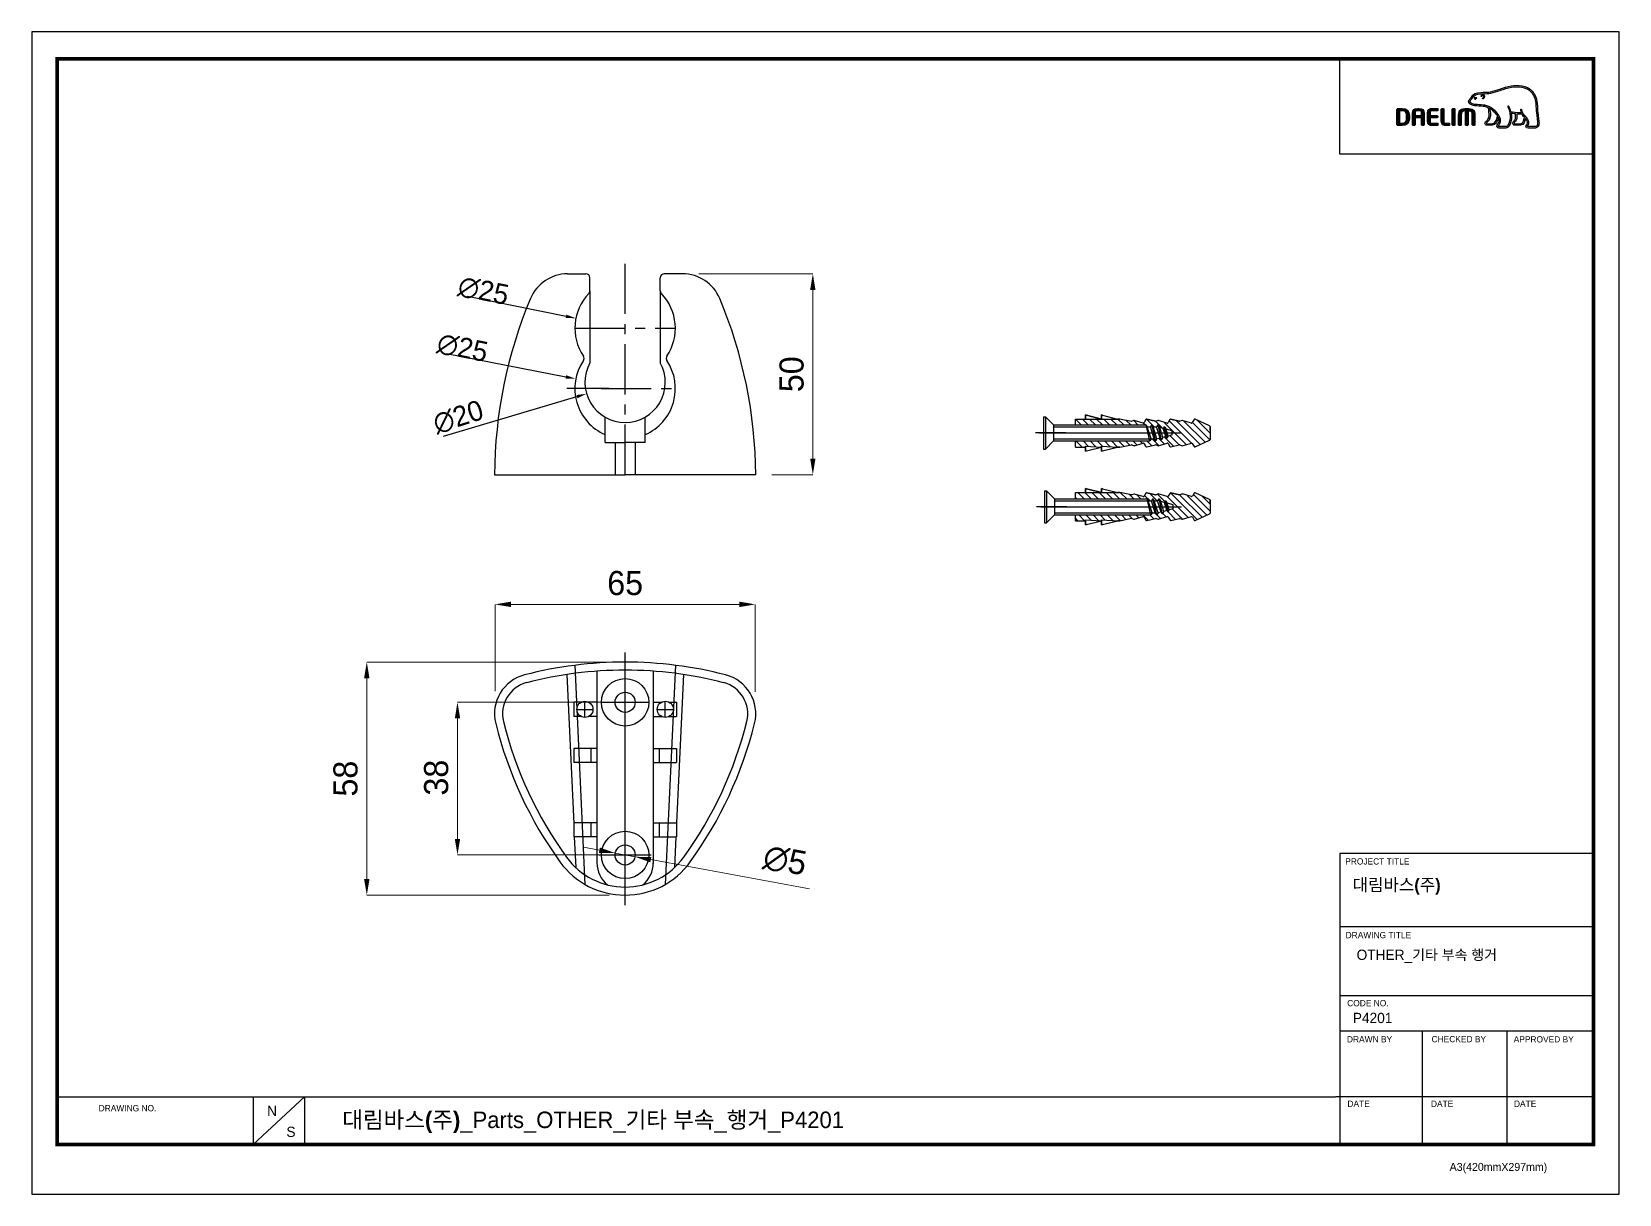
# Model space of a CAD drawing. Extents: x 0 to 395, y 0 to 289.
import ezdxf

# ---------------------------------------------------------------- set-up
doc = ezdxf.new("R2010")
doc.units = 0
doc.header["$LTSCALE"] = 10
doc.header["$MEASUREMENT"] = 0
doc.header["$PDMODE"] = 3
doc.header["$PDSIZE"] = -10
doc.linetypes.add('ACAD_ISO04W100', pattern=[30.5, 24, -3, 0.5, -3])
doc.linetypes.add('CENTER', pattern=[2, 1.25, -0.25, 0.25, -0.25])
doc.layers.get('0').update_dxf_attribs({"linetype": 'CONTINUOUS'})
doc.layers.get('DEFPOINTS').update_dxf_attribs({"linetype": 'CONTINUOUS'})
for name, color, linetype in [('1', 7, 'CONTINUOUS'), ('2', 2, 'CONTINUOUS'), ('DWG', 7, 'CONTINUOUS'), ('레이어 1', 7, 'CONTINUOUS')]:
    doc.layers.add(name, color=color, linetype=linetype)
doc.styles.add('Daelim Dimension', font='')
doc.styles.get('Daelim Dimension').set_extended_font_data('나눔고딕')
doc.dimstyles.new('DEFAULT', dxfattribs={"dimscale": 2, "dimtxt": 2, "dimasz": 2, "dimexe": 0, "dimexo": 2, "dimgap": 1, "dimtad": 1, "dimdec": 0, "dimzin": 9, "dimdsep": 46, "dimtxsty": 'Daelim Dimension', "dimcen": 0.5, "dimclrd": 5, "dimclre": 5, "dimclrt": 256, "dimadec": 1, "dimazin": 0, "dimtfac": 1, "dimtdec": 0, "dimtix": 1, "dimtmove": 0, "dimatfit": 3, "dimfxl": 1, "dimtolj": 1, "dimtzin": 1, "dimlwd": 9, "dimlwe": 9, "dimarcsym": 0})

msp = doc.modelspace()

# ---------------------------------------------------------------- texts
at = {"color": 5, "ltscale": 40, "style": 'Daelim Dimension'}
for s, height, p in [('PROJECT TITLE', 1.5585, (326.77, 82.08)), ('DRAWING TITLE', 1.5585, (326.87, 63.74)), ('CODE NO.', 1.559, (327.26, 46.8)), ('DRAWN BY', 1.559, (327.2, 37.81)), ('CHECKED BY', 1.559, (348.25, 37.84)), ('APPROVED BY', 1.5585, (368.68, 37.79)), ('DRAWING NO.', 1.5585, (16.65, 20.65)), ('DATE', 1.559, (327.32, 21.75)), ('DATE', 1.559, (348.09, 21.75)), ('DATE', 1.559, (368.75, 21.75)), ('A3(420mmX297mm)', 1.967, (352.75, 5.83))]:
    msp.add_text(s, height=height, dxfattribs=at).set_placement(p)
at = {"color": 0, "ltscale": 0.5, "char_height": 5, "attachment_point": 5, "style": 'Daelim Dimension'}
for s, insert, rotation in [('∅25', (112.37, 224.88), 348.5419), ('∅25', (107.16, 210.67), 348.5419), ('∅20', (106.1, 193.44), 17.6959)]:
    msp.add_mtext(s, dxfattribs=dict(at, insert=insert, rotation=rotation))
at = {"attachment_point": 1, "style": 'Daelim Dimension'}
for s, insert, char_height, width in [('{\\fPretendard Variable SemiBold|b0|i0|c129|p2;\\C7;대림바스(주)}', (328.62, 78.56), 3.0552, 49.1036), (' OTHER_기타 부속 행거', (328.65, 60.88), 2.5505, 42.9223), ('P4201', (328.65, 45.17), 2.551, 42.9223), ('N', (58.56, 22.02), 2.55, 3.5595), ('S', (63.35, 16.82), 2.55, 3.5595)]:
    msp.add_mtext(s, dxfattribs=dict(at, insert=insert, char_height=char_height, width=width))
at = {"color": 2, "insert": (77.25, 20.58), "char_height": 4.099, "width": 181.4463, "attachment_point": 1, "style": 'Daelim Dimension'}
msp.add_mtext('{\\fPretendard Variable SemiBold|b0|i0|c129|p2;대림바스(주)}_Parts_OTHER_기타 부속_행거_P4201', dxfattribs=at)

# ---------------------------------------------------------------- blocks, each defined once
blk = doc.blocks.new('*D1')
at = {"color": 5, "lineweight": 9, "ltscale": 0.5, "transparency": 16777216}
for p, q in [((165.93, 229.12), (194.32, 229.12)), ((194.32, 225.12), (194.32, 183.12)), ((184.12, 179.12), (194.32, 179.12))]:
    blk.add_line(p, q, dxfattribs=at)
at = {"color": 5, "ltscale": 0.5, "transparency": 16777216}
for points in [[(193.65, 225.12), (194.98, 225.12), (194.32, 229.12)], [(193.65, 183.12), (194.98, 183.12), (194.32, 179.12)]]:
    blk.add_solid(points, dxfattribs=at)
at = {"layer": 'DEFPOINTS', "color": 0, "ltscale": 0.5, "transparency": 16777216}
for p in [(161.93, 229.12), (180.12, 179.12), (194.32, 179.12)]:
    blk.add_point(p, dxfattribs=at)
at = {"color": 7, "ltscale": 0.5, "transparency": 16777216, "insert": (189.06, 204.12), "char_height": 6, "attachment_point": 5, "rotation": 90, "style": 'Daelim Dimension'}
blk.add_mtext('\\A1;50', dxfattribs=at)
blk = doc.blocks.new('*D2')
at = {"color": 5, "lineweight": 9, "ltscale": 0.5, "transparency": 16777216}
for p, q in [((141.23, 85.64), (137.3, 86.37)), ((145.17, 84.92), (150.08, 84.01)), ((193.53, 75.99), (154.02, 83.29))]:
    blk.add_line(p, q, dxfattribs=at)
at = {"color": 5, "ltscale": 0.5, "transparency": 16777216}
for points in [[(141.35, 86.3), (141.11, 84.99), (145.17, 84.92)], [(154.14, 83.94), (153.89, 82.63), (150.08, 84.01)]]:
    blk.add_solid(points, dxfattribs=at)
at = {"layer": 'DEFPOINTS', "color": 0, "ltscale": 0.5, "transparency": 16777216}
for p in [(145.17, 84.92), (150.08, 84.01)]:
    blk.add_point(p, dxfattribs=at)
at = {"color": 7, "ltscale": 0.5, "transparency": 16777216, "insert": (187.38, 83.06), "char_height": 6, "attachment_point": 5, "rotation": 349.5452, "style": 'Daelim Dimension'}
blk.add_mtext('\\A1;∅5', dxfattribs=at)
blk = doc.blocks.new('*D3')
at = {"color": 5, "lineweight": 9, "ltscale": 0.5, "transparency": 16777216}
for p, q in [((143.62, 122.46), (105.91, 122.46)), ((105.91, 118.46), (105.91, 88.46)), ((143.62, 84.46), (105.91, 84.46))]:
    blk.add_line(p, q, dxfattribs=at)
at = {"color": 5, "ltscale": 0.5, "transparency": 16777216}
for points in [[(105.25, 118.46), (106.58, 118.46), (105.91, 122.46)], [(105.25, 88.46), (106.58, 88.46), (105.91, 84.46)]]:
    blk.add_solid(points, dxfattribs=at)
at = {"layer": 'DEFPOINTS', "color": 0, "ltscale": 0.5, "transparency": 16777216}
for p in [(147.62, 122.46), (105.91, 84.46), (147.62, 84.46)]:
    blk.add_point(p, dxfattribs=at)
at = {"color": 7, "ltscale": 0.5, "transparency": 16777216, "insert": (100.64, 103.7), "char_height": 6, "attachment_point": 5, "rotation": 90, "style": 'Daelim Dimension'}
blk.add_mtext('\\A1;38', dxfattribs=at)
blk = doc.blocks.new('*D0')
at = {"color": 5, "linetype": 'ByBlock', "lineweight": 9, "ltscale": 0.5, "transparency": 16777216}
for p, q in [((115.25, 125.22), (115.25, 146.84)), ((176.01, 146.84), (119.25, 146.84)), ((180.01, 125.1), (180.01, 146.84))]:
    blk.add_line(p, q, dxfattribs=at)
at = {"color": 5, "ltscale": 0.5, "transparency": 16777216}
for points in [[(119.25, 147.51), (119.25, 146.17), (115.25, 146.84)], [(176.01, 147.51), (176.01, 146.17), (180.01, 146.84)]]:
    blk.add_solid(points, dxfattribs=at)
at = {"layer": 'DEFPOINTS', "color": 0, "ltscale": 0.5, "transparency": 16777216}
for p in [(115.25, 146.84), (115.25, 121.22), (180.01, 121.1)]:
    blk.add_point(p, dxfattribs=at)
at = {"color": 7, "ltscale": 0.5, "transparency": 16777216, "insert": (147.63, 152.11), "char_height": 6, "attachment_point": 5, "style": 'Daelim Dimension'}
blk.add_mtext('\\A1;65', dxfattribs=at)
blk = doc.blocks.new('*D4')
at = {"color": 5, "linetype": 'ByBlock', "lineweight": 9, "ltscale": 0.5, "transparency": 16777216}
for p, q in [((143.62, 132.46), (83.35, 132.46)), ((83.35, 128.46), (83.35, 78.46)), ((143.62, 74.46), (83.35, 74.46))]:
    blk.add_line(p, q, dxfattribs=at)
at = {"color": 5, "ltscale": 0.5, "transparency": 16777216}
for points in [[(82.68, 128.46), (84.02, 128.46), (83.35, 132.46)], [(82.68, 78.46), (84.02, 78.46), (83.35, 74.46)]]:
    blk.add_solid(points, dxfattribs=at)
at = {"layer": 'DEFPOINTS', "color": 0, "ltscale": 0.5, "transparency": 16777216}
for p in [(147.62, 132.46), (83.35, 74.46), (147.62, 74.46)]:
    blk.add_point(p, dxfattribs=at)
at = {"color": 7, "ltscale": 0.5, "transparency": 16777216, "insert": (78.08, 103.46), "char_height": 6, "attachment_point": 5, "rotation": 90, "style": 'Daelim Dimension'}
blk.add_mtext('\\A1;58', dxfattribs=at)

# ---------------------------------------------------------------- dimensions: what is measured, and where the dimension line sits
at = {"color": 5, "ltscale": 0.5}
for base, p1, p2, override, picture, middle in [((194.32, 179.12), (161.93, 229.12), (180.12, 179.12), {"dimtxt": 3, "dimclrd": 5, "dimclre": 5, "dimclrt": 7}, '*D1', (189.06, 204.12)), ((83.35, 74.46), (147.62, 132.46), (147.62, 74.46), {"dimtxt": 3, "dimdec": 0, "dimclrd": 5, "dimclre": 5, "dimclrt": 7, "dimfxl": 1.25, "dimarcsym": 1}, '*D4', (78.08, 103.46))]:
    dim = msp.add_linear_dim(base=base, p1=p1, p2=p2, angle=90, dimstyle='DEFAULT', override=override, dxfattribs=at)
    dim.commit()
    dim.dimension.update_dxf_attribs({"geometry": picture, "text_midpoint": middle})
dim = msp.add_linear_dim(base=(115.25, 146.84), p1=(180.01, 121.1), p2=(115.25, 121.22), dimstyle='DEFAULT', override={"dimtxt": 3, "dimdec": 0, "dimclrd": 5, "dimclre": 5, "dimclrt": 7, "dimfxl": 1.25, "dimarcsym": 1}, dxfattribs=at)
dim.commit()
dim.dimension.update_dxf_attribs({"geometry": '*D0', "text_midpoint": (147.63, 152.11)})
dim = msp.add_linear_dim(base=(105.91, 84.46), p1=(147.62, 122.46), p2=(147.62, 84.46), angle=90, dimstyle='DEFAULT', override={"dimtxt": 3, "dimclrd": 5, "dimclre": 5, "dimclrt": 7}, dxfattribs=at)
dim.commit()
dim.dimension.update_dxf_attribs({"geometry": '*D3', "text_midpoint": (105.91, 103.7), "dimtype": 128})
dim = msp.add_diameter_dim_2p(p1=(145.17, 84.92), p2=(150.08, 84.01), dimstyle='DEFAULT', override={"dimtxt": 3, "dimclrd": 5, "dimclre": 5, "dimclrt": 7}, dxfattribs=at)
dim.commit()
dim.dimension.update_dxf_attribs({"geometry": '*D2', "text_midpoint": (186.32, 77.32), "dimtype": 131})

# ---------------------------------------------------------------- hatches: boundary and pattern name
h = msp.add_hatch()
h.set_pattern_fill('ANSI31', color=4, scale=10, style=0)
h.set_pattern_definition([(135, (-1085.0623, 4039.0326), (0.88388348, 0.88388348), [])])
h.paths.add_polyline_path([(282.11, 172.6), (282, 172.6), (281.77, 172.2), (280.9, 172.43), (280.51, 173.1), (280.38, 173.1), (280.09, 172.6), (279.24, 172.6), (278.95, 173.1), (278.85, 173.1), (278.56, 172.6), (277.76, 172.6), (277.47, 173.1), (259.66, 173.1), (259.66, 174.67), (270.64, 174.67, -0.049389), (270.68, 174.67), (273.6, 174.08, 0.144714), (273.72, 174.09), (274.21, 174.29, -0.166839), (274.34, 174.3), (276.51, 173.66, 0.34319), (276.74, 173.75), (277.2, 174.54, -0.332379), (277.42, 174.63), (279.6, 174.09, 0.16132), (279.72, 174.1), (280.2, 174.29, -0.171293), (280.33, 174.3), (282.51, 173.66, 0.346845), (282.74, 173.76), (283.19, 174.54, -0.33601), (283.41, 174.63), (285.51, 174.11, 0.141143), (285.62, 174.11), (286.2, 174.3, -0.151054), (286.32, 174.3), (288.51, 173.66, 0.341657), (288.74, 173.75), (289.19, 174.51, -0.380657), (289.44, 174.59), (293.04, 172.97, -0.295423), (293.16, 172.79), (293.16, 171.85), (293.16, 169.55, -0.295423), (293.04, 169.37), (289.44, 167.75, -0.380657), (289.19, 167.83), (288.74, 168.59, 0.341657), (288.51, 168.68), (286.32, 168.04, -0.151054), (286.2, 168.04), (285.62, 168.23, 0.141143), (285.51, 168.23), (283.41, 167.71, -0.33601), (283.19, 167.8), (282.74, 168.58, 0.346845), (282.51, 168.68), (280.33, 168.04, -0.171293), (280.2, 168.05), (279.72, 168.24, 0.16132), (279.6, 168.25), (277.42, 167.71, -0.332379), (277.2, 167.8), (276.74, 168.59, 0.34319), (276.51, 168.68), (274.33, 168.04, -0.171293), (274.2, 168.05), (273.72, 168.25, 0.149138), (273.6, 168.26), (270.68, 167.67), (270.16, 167.67), (266.16, 167.88), (266.16, 167.67), (262.16, 167.88), (262.16, 167.67), (259.66, 167.67), (259.66, 169.1), (278.42, 169.1), (278.71, 169.6), (279.51, 169.6), (279.8, 169.1), (279.9, 169.1), (280.19, 169.6), (280.25, 169.6), (280.97, 169.8), (281.22, 169.37), (281.32, 169.37), (281.67, 169.99), (282.4, 170.18), (282.6, 169.85), (282.7, 169.85), (282.98, 170.34), (283.98, 170.6), (283.98, 171.6), (282.45, 172.01)])
h.paths.add_polyline_path([(283.72, 190.01), (282.19, 190.42), (281.85, 191.01), (281.74, 191.01), (281.51, 190.6), (280.64, 190.84), (280.25, 191.51), (280.12, 191.51), (279.83, 191.01), (278.98, 191.01), (278.69, 191.51), (278.59, 191.51), (278.3, 191.01), (277.5, 191.01), (277.21, 191.51), (259.64, 191.51), (259.64, 192.98), (270.62, 192.98, -0.049389), (270.66, 192.98), (273.58, 192.39, 0.144714), (273.69, 192.41), (274.19, 192.6, -0.166839), (274.32, 192.61), (276.49, 191.98, 0.34319), (276.72, 192.07), (277.18, 192.85, -0.332379), (277.4, 192.94), (279.57, 192.4, 0.16132), (279.7, 192.41), (280.17, 192.61, -0.171293), (280.31, 192.61), (282.49, 191.98, 0.346845), (282.72, 192.07), (283.16, 192.85, -0.33601), (283.39, 192.95), (285.49, 192.42, 0.141143), (285.6, 192.42), (286.18, 192.61, -0.151054), (286.3, 192.62), (288.49, 191.98, 0.341657), (288.72, 192.07), (289.17, 192.82, -0.380657), (289.42, 192.9), (293.02, 191.29, -0.295423), (293.14, 191.1), (293.14, 190.16), (293.14, 187.86, -0.295423), (293.02, 187.68), (289.42, 186.07, -0.380657), (289.17, 186.15), (288.72, 186.9, 0.341657), (288.49, 186.99), (286.3, 186.35, -0.151054), (286.18, 186.35), (285.6, 186.54, 0.141143), (285.49, 186.55), (283.39, 186.02, -0.33601), (283.16, 186.11), (282.72, 186.9, 0.346845), (282.49, 186.99), (280.31, 186.35, -0.171293), (280.17, 186.36), (279.7, 186.56, 0.16132), (279.57, 186.57), (277.4, 186.02, -0.332379), (277.18, 186.12), (276.72, 186.9, 0.34319), (276.49, 186.99), (274.31, 186.35, -0.171293), (274.17, 186.36), (273.69, 186.56, 0.149138), (273.58, 186.57), (270.66, 185.99), (270.14, 185.98), (266.14, 186.2), (266.14, 185.98), (262.14, 186.2), (262.14, 185.98), (259.64, 185.98), (259.64, 187.51), (278.16, 187.51), (278.45, 188.01), (279.25, 188.01), (279.54, 187.51), (279.64, 187.51), (279.93, 188.01), (279.99, 188.01), (280.71, 188.21), (280.96, 187.78), (281.06, 187.78), (281.41, 188.39), (282.14, 188.59), (282.34, 188.25), (282.44, 188.25), (282.72, 188.74), (283.72, 189.01)])
at = {"layer": '레이어 1'}
h = msp.add_hatch(color=5, dxfattribs=at)
h.dxf.hatch_style = 1
edge = h.paths.add_edge_path(flags=16)
edge.add_spline(control_points=[(374.4, 265.94), (374.23, 265.75), (374.01, 265.75), (374, 265.75), (374, 265.75), (372.27, 265.75), (372.27, 265.75), (372.21, 265.75), (372.16, 265.77), (372.13, 265.8), (372.1, 265.82), (372.09, 265.86), (372.09, 265.91), (372.09, 266.01), (372.16, 266.1), (372.24, 266.19), (372.31, 266.28), (372.37, 266.37), (372.41, 266.48), (372.5, 266.73), (372.5, 267), (372.38, 267.24), (372.18, 267.68), (371.87, 268.02), (371.58, 268.35), (371.58, 268.35), (371.48, 268.46), (371.48, 268.46), (371.1, 268.88), (370.7, 269.32), (370.67, 269.92), (370.67, 270.04), (370.61, 270.11), (370.53, 270.11), (370.53, 270.11), (370.42, 270.05), (370.42, 270.05), (370.39, 270.02), (370.37, 269.97), (370.37, 269.91), (370.37, 269.91), (370.37, 269.89), (370.37, 269.89), (370.39, 269.68), (370.44, 269.46), (370.53, 269.24), (370.53, 269.24), (370.54, 269.22), (370.54, 269.22), (370.54, 269.22), (370.52, 269.22), (370.52, 269.22), (369.4, 269.18), (368.31, 269.39), (367.99, 269.46), (367.8, 270.26), (367.48, 270.79), (367.46, 270.81), (367.44, 270.85), (367.4, 270.88), (367.36, 270.89), (367.36, 270.89), (367.27, 270.88), (367.25, 270.88), (367.25, 270.87), (367.23, 270.84), (367.19, 270.8), (367.19, 270.8), (367.19, 270.76), (367.19, 270.76), (367.19, 270.76), (367.22, 270.65), (367.22, 270.65), (367.24, 270.61), (367.81, 269.61), (367.81, 268.29), (367.81, 267.47), (367.6, 266.7), (367.18, 265.99), (367.07, 265.83), (366.94, 265.75), (366.74, 265.75), (366.74, 265.75), (365.04, 265.75), (365.04, 265.75), (364.98, 265.75), (364.86, 265.79), (364.86, 265.91), (364.86, 265.98), (364.92, 266.09), (365.03, 266.21), (365.74, 267), (365.33, 268.24), (364.65, 269.06), (363.99, 269.84), (362.91, 270.83), (361.53, 271.08), (361.04, 271.16), (360.24, 271.21), (359.59, 271.25), (359.59, 271.25), (358.93, 271.29), (358.93, 271.29), (358.6, 271.31), (358.04, 271.52), (357.87, 271.84), (357.8, 271.98), (357.81, 272.11), (357.9, 272.27), (357.95, 272.36), (358.03, 272.44), (358.13, 272.54), (358.24, 272.65), (358.35, 272.76), (358.43, 272.91), (358.43, 272.91), (358.46, 272.95), (358.46, 272.95), (358.79, 273.59), (359.47, 273.92), (360.48, 273.95), (360.48, 273.95), (361.05, 273.95), (361.05, 273.95), (361.67, 273.95), (362.38, 273.96), (362.97, 274.08), (363.79, 274.26), (364.61, 274.54), (365.33, 274.79), (365.33, 274.79), (365.36, 274.8), (365.36, 274.8), (366.25, 275.1), (367.18, 275.42), (368.13, 275.57), (369.65, 275.83), (371.73, 275.82), (373.04, 274.34), (373.65, 273.66), (374.02, 272.73), (374.15, 271.56), (374.15, 271.56), (374.15, 271.56), (374.14, 271.57), (374.15, 271.54), (374.16, 271.41), (374.22, 270.67), (374.23, 270.31), (374.25, 269.94), (374.34, 269.26), (374.34, 269.26), (374.61, 266.96), (374.61, 266.96), (374.61, 266.96), (374.62, 266.69), (374.62, 266.69), (374.62, 266.36), (374.55, 266.11), (374.4, 265.94)], knot_values=[0, 0, 0, 0, 1, 1, 1, 2, 2, 2, 3, 3, 3, 4, 4, 4, 5, 5, 5, 6, 6, 6, 7, 7, 7, 8, 8, 8, 9, 9, 9, 10, 10, 10, 11, 11, 11, 12, 12, 12, 13, 13, 13, 14, 14, 14, 15, 15, 15, 16, 16, 16, 17, 17, 17, 18, 18, 18, 19, 19, 19, 20, 20, 20, 21, 21, 21, 22, 22, 22, 23, 23, 23, 24, 24, 24, 25, 25, 25, 26, 26, 26, 27, 27, 27, 28, 28, 28, 29, 29, 29, 30, 30, 30, 31, 31, 31, 32, 32, 32, 33, 33, 33, 34, 34, 34, 35, 35, 35, 36, 36, 36, 37, 37, 37, 38, 38, 38, 39, 39, 39, 40, 40, 40, 41, 41, 41, 42, 42, 42, 43, 43, 43, 44, 44, 44, 45, 45, 45, 46, 46, 46, 47, 47, 47, 48, 48, 48, 49, 49, 49, 50, 50, 50, 51, 51, 51, 52, 52, 52, 53, 53, 53, 53], degree=3, periodic=0)
edge = h.paths.add_edge_path(flags=16)
edge.add_spline(control_points=[(370.4, 266.44), (370.4, 266.44), (368.98, 266.44), (368.98, 266.44), (368.88, 266.44), (368.8, 266.52), (368.8, 266.63), (368.8, 266.7), (368.86, 266.8), (368.92, 266.86), (369.21, 267.14), (369.5, 267.52), (369.5, 268.23), (369.5, 268.23), (369.49, 268.56), (369.49, 268.56), (369.49, 268.56), (369.43, 268.88), (369.43, 268.88), (369.43, 268.88), (369.43, 268.9), (369.43, 268.9), (369.43, 268.9), (369.45, 268.9), (369.45, 268.9), (369.72, 268.88), (370.23, 268.85), (370.72, 268.87), (370.84, 268.68), (371.04, 268.42), (371.33, 268.08), (371.32, 267.92), (371.18, 266.44), (370.4, 266.44)], knot_values=[0, 0, 0, 0, 1, 1, 1, 2, 2, 2, 3, 3, 3, 4, 4, 4, 5, 5, 5, 6, 6, 6, 7, 7, 7, 8, 8, 8, 9, 9, 9, 10, 10, 10, 11, 11, 11, 11], degree=3, periodic=0)
edge = h.paths.add_edge_path(flags=16)
edge.add_spline(control_points=[(363.31, 266.44), (363.31, 266.44), (362.07, 266.44), (362.07, 266.44), (361.98, 266.44), (361.88, 266.52), (361.88, 266.63), (361.88, 266.7), (361.93, 266.78), (362.04, 266.87), (362.35, 267.12), (362.83, 267.49), (362.88, 268.54), (362.88, 268.54), (362.89, 268.82), (362.89, 268.82), (362.89, 269.27), (362.79, 269.8), (362.69, 270.28), (362.69, 270.28), (362.67, 270.33), (362.67, 270.33), (362.67, 270.33), (362.71, 270.3), (362.71, 270.3), (362.9, 270.19), (363.91, 269.5), (364.63, 268.49), (364.57, 268.01), (364.3, 266.44), (363.31, 266.44)], knot_values=[0, 0, 0, 0, 1, 1, 1, 2, 2, 2, 3, 3, 3, 4, 4, 4, 5, 5, 5, 6, 6, 6, 7, 7, 7, 8, 8, 8, 9, 9, 9, 10, 10, 10, 10], degree=3, periodic=0)
edge = h.paths.add_edge_path()
edge.add_spline(control_points=[(374.96, 267), (374.96, 267), (374.69, 269.3), (374.69, 269.3), (374.6, 269.99), (374.58, 270.36), (374.57, 270.68), (374.57, 270.68), (374.5, 271.59), (374.5, 271.59), (374.37, 272.84), (373.96, 273.84), (373.31, 274.58), (371.89, 276.17), (369.68, 276.19), (368.07, 275.92), (367.09, 275.76), (366.14, 275.44), (365.23, 275.12), (365.23, 275.12), (365.2, 275.11), (365.2, 275.11), (364.49, 274.87), (363.68, 274.6), (362.89, 274.43), (362.35, 274.31), (361.66, 274.3), (361.06, 274.3), (361.06, 274.3), (360.47, 274.29), (360.47, 274.29), (359.32, 274.27), (358.54, 273.87), (358.15, 273.12), (358.15, 273.12), (358.13, 273.08), (358.13, 273.08), (358.06, 272.97), (357.97, 272.87), (357.88, 272.78), (357.78, 272.69), (357.68, 272.58), (357.59, 272.44), (357.51, 272.3), (357.47, 272.16), (357.47, 272.02), (357.47, 271.9), (357.5, 271.79), (357.56, 271.68), (357.8, 271.22), (358.5, 270.97), (358.91, 270.94), (358.91, 270.94), (359.52, 270.9), (359.54, 270.9), (360.15, 270.87), (360.98, 270.82), (361.47, 270.73), (361.76, 270.68), (362.08, 270.58), (362.38, 270.44), (362.4, 270.36), (362.56, 269.67), (362.56, 268.82), (362.56, 268.82), (362.55, 268.55), (362.55, 268.55), (362.5, 267.66), (362.11, 267.35), (361.83, 267.12), (361.8, 267.1), (361.54, 266.89), (361.53, 266.63), (361.51, 266.49), (361.55, 266.36), (361.64, 266.26), (361.74, 266.16), (361.88, 266.11), (362.07, 266.11), (362.07, 266.11), (363.31, 266.11), (363.31, 266.11), (364.24, 266.11), (364.7, 267.11), (364.84, 268.04), (364.84, 268.04), (364.84, 268.18), (364.84, 268.18), (364.84, 268.18), (364.88, 268.11), (364.88, 268.11), (365, 267.85), (365.07, 267.53), (365.07, 267.29), (365.07, 266.96), (364.96, 266.66), (364.77, 266.45), (364.72, 266.4), (364.47, 266.14), (364.47, 265.88), (364.47, 265.88), (364.47, 265.84), (364.47, 265.84), (364.51, 265.54), (364.75, 265.4), (364.98, 265.4), (364.98, 265.4), (366.74, 265.4), (366.74, 265.4), (367.06, 265.4), (367.31, 265.54), (367.48, 265.81), (367.93, 266.56), (368.15, 267.37), (368.15, 268.22), (368.15, 268.48), (368.13, 268.76), (368.08, 269.06), (368.08, 269.06), (368.07, 269.08), (368.07, 269.08), (368.07, 269.08), (368.1, 269.08), (368.1, 269.08), (368.31, 269.04), (368.65, 268.98), (369.07, 268.93), (369.07, 268.93), (369.09, 268.93), (369.09, 268.93), (369.09, 268.93), (369.14, 268.61), (369.14, 268.61), (369.14, 268.61), (369.15, 268.53), (369.15, 268.53), (369.15, 268.53), (369.17, 268.24), (369.17, 268.24), (369.17, 267.56), (368.86, 267.26), (368.69, 267.1), (368.69, 267.1), (368.46, 266.86), (368.43, 266.65), (368.43, 266.65), (368.42, 266.58), (368.42, 266.58), (368.42, 266.52), (368.44, 266.39), (368.56, 266.27), (368.66, 266.16), (368.82, 266.11), (369.02, 266.11), (369.02, 266.11), (370.4, 266.11), (370.4, 266.11), (371.23, 266.11), (371.48, 267.17), (371.58, 267.76), (371.58, 267.76), (371.59, 267.82), (371.59, 267.82), (371.59, 267.82), (371.62, 267.78), (371.62, 267.78), (371.81, 267.53), (371.98, 267.26), (372.06, 267.09), (372.11, 267), (372.13, 266.9), (372.13, 266.81), (372.13, 266.81), (372.1, 266.61), (372.1, 266.61), (372.07, 266.5), (371.99, 266.4), (371.92, 266.3), (371.81, 266.17), (371.71, 266.02), (371.71, 265.85), (371.71, 265.85), (371.72, 265.76), (371.72, 265.76), (371.77, 265.53), (371.95, 265.4), (372.24, 265.4), (372.24, 265.4), (374, 265.4), (374, 265.4), (374.04, 265.4), (374.39, 265.41), (374.66, 265.7), (374.87, 265.93), (374.98, 266.26), (374.98, 266.68), (374.98, 266.68), (374.96, 267), (374.96, 267)], knot_values=[0, 0, 0, 0, 1, 1, 1, 2, 2, 2, 3, 3, 3, 4, 4, 4, 5, 5, 5, 6, 6, 6, 7, 7, 7, 8, 8, 8, 9, 9, 9, 10, 10, 10, 11, 11, 11, 12, 12, 12, 13, 13, 13, 14, 14, 14, 15, 15, 15, 16, 16, 16, 17, 17, 17, 18, 18, 18, 19, 19, 19, 20, 20, 20, 21, 21, 21, 22, 22, 22, 23, 23, 23, 24, 24, 24, 25, 25, 25, 26, 26, 26, 27, 27, 27, 28, 28, 28, 29, 29, 29, 30, 30, 30, 31, 31, 31, 32, 32, 32, 33, 33, 33, 34, 34, 34, 35, 35, 35, 36, 36, 36, 37, 37, 37, 38, 38, 38, 39, 39, 39, 40, 40, 40, 41, 41, 41, 42, 42, 42, 43, 43, 43, 44, 44, 44, 45, 45, 45, 46, 46, 46, 47, 47, 47, 48, 48, 48, 49, 49, 49, 50, 50, 50, 51, 51, 51, 52, 52, 52, 53, 53, 53, 54, 54, 54, 55, 55, 55, 56, 56, 56, 57, 57, 57, 58, 58, 58, 59, 59, 59, 60, 60, 60, 61, 61, 61, 62, 62, 62, 63, 63, 63, 64, 64, 64, 65, 65, 65, 66, 66, 66, 66], degree=3, periodic=0)
edge = h.paths.add_edge_path(flags=0)
edge.add_spline(control_points=[(358.88, 272.95), (358.88, 272.95), (359.14, 273.07), (359.46, 272.95), (359.46, 272.95), (359.5, 272.93), (359.44, 272.86), (359.29, 272.65), (359.14, 272.6), (359.14, 272.6), (359.14, 272.6), (359.03, 272.56), (358.96, 272.64), (358.84, 272.79), (358.83, 272.87), (358.83, 272.87), (358.83, 272.87), (358.82, 272.94), (358.88, 272.95)], knot_values=[0, 0, 0, 0, 1, 1, 1, 2, 2, 2, 3, 3, 3, 4, 4, 4, 5, 5, 5, 6, 6, 6, 6], degree=3, periodic=0)
edge = h.paths.add_edge_path(flags=0)
edge.add_spline(control_points=[(360.57, 273.42), (360.54, 273.38), (360.53, 273.31), (360.57, 273.28), (360.61, 273.24), (360.68, 273.25), (360.72, 273.29), (360.74, 273.31), (360.95, 273.56), (361.13, 273.43), (361.2, 273.39), (361.23, 273.32), (361.22, 273.23), (361.2, 273.09), (361.08, 272.93), (361, 272.88), (360.95, 272.85), (360.92, 272.79), (360.94, 272.74), (360.96, 272.69), (361.03, 272.67), (361.08, 272.7), (361.23, 272.77), (361.42, 273.01), (361.45, 273.24), (361.46, 273.4), (361.39, 273.52), (361.27, 273.61), (361, 273.8), (360.69, 273.55), (360.57, 273.42)], knot_values=[0, 0, 0, 0, 1, 1, 1, 2, 2, 2, 3, 3, 3, 4, 4, 4, 5, 5, 5, 6, 6, 6, 7, 7, 7, 8, 8, 8, 9, 9, 9, 10, 10, 10, 10], degree=3, periodic=0)
edge = h.paths.add_edge_path(flags=0)
edge.add_spline(control_points=[(360.54, 273.24), (360.54, 273.24), (360.54, 273.24), (360.54, 273.24), (360.54, 273.24), (360.54, 273.24), (360.54, 273.24)], knot_values=[0, 0, 0, 0, 1, 1, 1, 2, 2, 2, 2], degree=3, periodic=0)
h = msp.add_hatch(color=5, dxfattribs=at)
h.dxf.hatch_style = 2
edge = h.paths.add_edge_path()
edge.add_spline(control_points=[(358.88, 272.95), (358.88, 272.95), (359.14, 273.07), (359.46, 272.95), (359.46, 272.95), (359.5, 272.93), (359.44, 272.86), (359.29, 272.65), (359.14, 272.6), (359.14, 272.6), (359.14, 272.6), (359.03, 272.56), (358.96, 272.64), (358.84, 272.79), (358.83, 272.87), (358.83, 272.87), (358.83, 272.87), (358.82, 272.94), (358.88, 272.95)], knot_values=[0, 0, 0, 0, 1, 1, 1, 2, 2, 2, 3, 3, 3, 4, 4, 4, 5, 5, 5, 6, 6, 6, 6], degree=3, periodic=0)
h = msp.add_hatch(color=5, dxfattribs=at)
h.dxf.hatch_style = 2
edge = h.paths.add_edge_path()
edge.add_spline(control_points=[(360.57, 273.42), (360.54, 273.38), (360.53, 273.31), (360.57, 273.28), (360.61, 273.24), (360.68, 273.25), (360.72, 273.29), (360.74, 273.31), (360.95, 273.56), (361.13, 273.43), (361.2, 273.39), (361.23, 273.32), (361.22, 273.23), (361.2, 273.09), (361.08, 272.93), (361, 272.88), (360.95, 272.85), (360.92, 272.79), (360.94, 272.74), (360.96, 272.69), (361.03, 272.67), (361.08, 272.7), (361.23, 272.77), (361.42, 273.01), (361.45, 273.24), (361.46, 273.4), (361.39, 273.52), (361.27, 273.61), (361, 273.8), (360.69, 273.55), (360.57, 273.42)], knot_values=[0, 0, 0, 0, 1, 1, 1, 2, 2, 2, 3, 3, 3, 4, 4, 4, 5, 5, 5, 6, 6, 6, 7, 7, 7, 8, 8, 8, 9, 9, 9, 10, 10, 10, 10], degree=3, periodic=0)
h = msp.add_hatch(color=5, dxfattribs=at)
h.dxf.hatch_style = 2
edge = h.paths.add_edge_path()
edge.add_spline(control_points=[(342.05, 267.78), (342.05, 266.98), (341.68, 266.59), (340.93, 266.59), (340.93, 266.59), (340.41, 266.6), (340.28, 266.6), (340.28, 266.6), (340.28, 269.69), (340.28, 269.69), (340.54, 269.71), (340.93, 269.72), (340.93, 269.72), (341.71, 269.72), (342.05, 269.35), (342.05, 268.52), (342.05, 268.52), (342.05, 267.78), (342.05, 267.78)], knot_values=[0, 0, 0, 0, 1, 1, 1, 2, 2, 2, 3, 3, 3, 4, 4, 4, 5, 5, 5, 6, 6, 6, 6], degree=3, periodic=0)
edge = h.paths.add_edge_path()
edge.add_spline(control_points=[(340.93, 270.3), (340.51, 270.3), (339.96, 270.27), (339.79, 270.24), (339.67, 270.22), (339.6, 270.14), (339.6, 270.03), (339.6, 270.03), (339.6, 266.28), (339.6, 266.28), (339.6, 266.16), (339.68, 266.08), (339.79, 266.06), (339.96, 266.03), (340.5, 266.01), (340.93, 266.01), (342.1, 266.01), (342.72, 266.62), (342.72, 267.78), (342.72, 267.78), (342.72, 268.52), (342.72, 268.52), (342.72, 269.68), (342.1, 270.3), (340.93, 270.3)], knot_values=[0, 0, 0, 0, 1, 1, 1, 2, 2, 2, 3, 3, 3, 4, 4, 4, 5, 5, 5, 6, 6, 6, 7, 7, 7, 8, 8, 8, 8], degree=3, periodic=0)
h = msp.add_hatch(color=5, dxfattribs=at)
h.dxf.hatch_style = 2
edge = h.paths.add_edge_path()
edge.add_spline(control_points=[(345.74, 268.53), (345.74, 268.53), (344.16, 268.53), (344.16, 268.53), (344.16, 268.58), (344.16, 269.09), (344.16, 269.09), (344.16, 269.62), (344.32, 269.7), (344.79, 269.7), (344.79, 269.7), (345.11, 269.7), (345.11, 269.7), (345.58, 269.7), (345.74, 269.62), (345.74, 269.09), (345.74, 269.09), (345.74, 268.58), (345.74, 268.53)], knot_values=[0, 0, 0, 0, 1, 1, 1, 2, 2, 2, 3, 3, 3, 4, 4, 4, 5, 5, 5, 6, 6, 6, 6], degree=3, periodic=0)
edge = h.paths.add_edge_path()
edge.add_spline(control_points=[(345.11, 270.3), (345.11, 270.3), (344.79, 270.3), (344.79, 270.3), (343.89, 270.3), (343.49, 269.92), (343.49, 269.09), (343.49, 269.09), (343.49, 266.23), (343.49, 266.23), (343.49, 266.13), (343.57, 266.05), (343.67, 266.05), (343.67, 266.05), (343.98, 266.05), (343.98, 266.05), (344.09, 266.05), (344.16, 266.14), (344.16, 266.23), (344.16, 266.23), (344.16, 267.87), (344.16, 267.94), (344.16, 267.94), (345.74, 267.94), (345.74, 267.94), (345.74, 267.87), (345.74, 266.23), (345.74, 266.23), (345.74, 266.13), (345.82, 266.05), (345.92, 266.05), (345.92, 266.05), (346.23, 266.05), (346.23, 266.05), (346.34, 266.05), (346.41, 266.14), (346.41, 266.23), (346.41, 266.23), (346.41, 269.09), (346.41, 269.09), (346.41, 269.92), (346.01, 270.3), (345.11, 270.3)], knot_values=[0, 0, 0, 0, 1, 1, 1, 2, 2, 2, 3, 3, 3, 4, 4, 4, 5, 5, 5, 6, 6, 6, 7, 7, 7, 8, 8, 8, 9, 9, 9, 10, 10, 10, 11, 11, 11, 12, 12, 12, 13, 13, 13, 14, 14, 14, 14], degree=3, periodic=0)
h = msp.add_hatch(color=5, dxfattribs=at)
h.dxf.hatch_style = 2
edge = h.paths.add_edge_path()
edge.add_spline(control_points=[(347.26, 269.2), (347.26, 269.2), (347.26, 267.1), (347.26, 267.1), (347.26, 266.37), (347.68, 266.01), (348.54, 266.01), (348.92, 266.01), (349.44, 266.02), (349.65, 266.04), (349.65, 266.04), (349.75, 266.05), (349.75, 266.05), (349.75, 266.05), (349.78, 266.05), (349.78, 266.05), (349.78, 266.05), (349.78, 266.61), (349.78, 266.61), (349.78, 266.61), (348.55, 266.61), (348.55, 266.61), (347.93, 266.61), (347.93, 266.79), (347.93, 267.1), (347.93, 267.1), (347.93, 267.88), (347.93, 267.94), (347.99, 267.94), (349.59, 267.94), (349.59, 267.94), (349.69, 267.94), (349.78, 268.02), (349.78, 268.13), (349.78, 268.13), (349.78, 268.34), (349.78, 268.34), (349.78, 268.44), (349.69, 268.52), (349.59, 268.52), (349.59, 268.52), (347.99, 268.52), (347.93, 268.52), (347.93, 268.58), (347.93, 269.2), (347.93, 269.2), (347.93, 269.52), (347.93, 269.69), (348.55, 269.69), (348.55, 269.69), (349.78, 269.69), (349.78, 269.69), (349.78, 269.69), (349.78, 270.25), (349.78, 270.25), (349.78, 270.25), (349.65, 270.26), (349.65, 270.26), (349.41, 270.28), (348.85, 270.3), (348.54, 270.3), (347.68, 270.3), (347.26, 269.94), (347.26, 269.2)], knot_values=[0, 0, 0, 0, 1, 1, 1, 2, 2, 2, 3, 3, 3, 4, 4, 4, 5, 5, 5, 6, 6, 6, 7, 7, 7, 8, 8, 8, 9, 9, 9, 10, 10, 10, 11, 11, 11, 12, 12, 12, 13, 13, 13, 14, 14, 14, 15, 15, 15, 16, 16, 16, 17, 17, 17, 18, 18, 18, 19, 19, 19, 20, 20, 20, 21, 21, 21, 21], degree=3, periodic=0)
h = msp.add_hatch(color=5, dxfattribs=at)
h.dxf.hatch_style = 2
edge = h.paths.add_edge_path()
edge.add_spline(control_points=[(350.85, 270.26), (350.75, 270.26), (350.66, 270.17), (350.66, 270.07), (350.66, 270.07), (350.66, 267.1), (350.66, 267.1), (350.66, 266.13), (351.32, 266.01), (351.9, 266.01), (352.32, 266.01), (352.43, 266.03), (352.55, 266.05), (352.55, 266.05), (352.63, 266.06), (352.63, 266.06), (352.63, 266.06), (352.72, 266.07), (352.72, 266.07), (352.72, 266.07), (352.75, 266.07), (352.75, 266.07), (352.75, 266.07), (352.75, 266.61), (352.75, 266.61), (352.75, 266.61), (351.91, 266.61), (351.91, 266.61), (351.33, 266.61), (351.33, 266.83), (351.33, 267.04), (351.33, 267.04), (351.33, 270.07), (351.33, 270.07), (351.33, 270.17), (351.25, 270.26), (351.14, 270.26), (351.14, 270.26), (350.85, 270.26), (350.85, 270.26)], knot_values=[0, 0, 0, 0, 1, 1, 1, 2, 2, 2, 3, 3, 3, 4, 4, 4, 5, 5, 5, 6, 6, 6, 7, 7, 7, 8, 8, 8, 9, 9, 9, 10, 10, 10, 11, 11, 11, 12, 12, 12, 13, 13, 13, 13], degree=3, periodic=0)
h = msp.add_hatch(color=5, dxfattribs=at)
h.dxf.hatch_style = 2
edge = h.paths.add_edge_path()
edge.add_spline(control_points=[(353.58, 270.26), (353.47, 270.26), (353.4, 270.17), (353.4, 270.08), (353.4, 270.08), (353.4, 266.23), (353.4, 266.23), (353.4, 266.13), (353.48, 266.05), (353.58, 266.05), (353.58, 266.05), (353.89, 266.05), (353.89, 266.05), (354, 266.05), (354.07, 266.14), (354.07, 266.23), (354.07, 266.23), (354.07, 270.08), (354.07, 270.08), (354.07, 270.18), (353.99, 270.26), (353.89, 270.26), (353.89, 270.26), (353.58, 270.26), (353.58, 270.26)], knot_values=[0, 0, 0, 0, 1, 1, 1, 2, 2, 2, 3, 3, 3, 4, 4, 4, 5, 5, 5, 6, 6, 6, 7, 7, 7, 8, 8, 8, 8], degree=3, periodic=0)
h = msp.add_hatch(color=5, dxfattribs=at)
h.dxf.hatch_style = 2
edge = h.paths.add_edge_path()
edge.add_spline(control_points=[(354.97, 268.6), (354.97, 268.6), (354.97, 266.23), (354.97, 266.23), (354.97, 266.13), (355.05, 266.05), (355.15, 266.05), (355.15, 266.05), (355.47, 266.05), (355.47, 266.05), (355.58, 266.05), (355.64, 266.14), (355.64, 266.23), (355.64, 266.23), (355.64, 268.54), (355.64, 268.54), (355.64, 269.56), (355.82, 269.66), (356.68, 269.66), (356.68, 269.6), (356.68, 266.23), (356.68, 266.23), (356.68, 266.13), (356.75, 266.05), (356.86, 266.05), (356.86, 266.05), (357.17, 266.05), (357.17, 266.05), (357.28, 266.05), (357.34, 266.14), (357.34, 266.23), (357.34, 266.23), (357.34, 269.59), (357.34, 269.65), (357.75, 269.65), (358.03, 269.62), (358.18, 269.46), (358.34, 269.3), (358.38, 269), (358.38, 268.54), (358.38, 268.54), (358.38, 266.23), (358.38, 266.23), (358.38, 266.13), (358.46, 266.05), (358.56, 266.05), (358.56, 266.05), (358.87, 266.05), (358.87, 266.05), (358.98, 266.05), (359.05, 266.14), (359.05, 266.23), (359.05, 266.23), (359.05, 268.6), (359.05, 268.6), (359.05, 270.03), (358.54, 270.28), (357.01, 270.28), (355.48, 270.28), (354.97, 270.03), (354.97, 268.6)], knot_values=[0, 0, 0, 0, 1, 1, 1, 2, 2, 2, 3, 3, 3, 4, 4, 4, 5, 5, 5, 6, 6, 6, 7, 7, 7, 8, 8, 8, 9, 9, 9, 10, 10, 10, 11, 11, 11, 12, 12, 12, 13, 13, 13, 14, 14, 14, 15, 15, 15, 16, 16, 16, 17, 17, 17, 18, 18, 18, 19, 19, 19, 20, 20, 20, 20], degree=3, periodic=0)

# ---------------------------------------------------------------- linework, layer by layer
at = {"color": 5, "ltscale": 0.5}
for p, q in [((325.43, 258.89), (325.43, 282.66)), ((108.37, 223.53), (132.92, 218.55)), ((103.17, 209.29), (132.9, 203.46)), ((102.43, 188.69), (135.64, 198.55)), ((325.43, 84.83), (325.43, 12.01))]:
    msp.add_line(p, q, dxfattribs=at)
at = {"color": 5}
for p, q in [((363.25, 266.11), (363.25, 266.11)), ((254.22, 191.01), (278.3, 191.01)), ((254.22, 188.01), (279.25, 188.01)), ((254.48, 172.6), (278.56, 172.6)), ((254.48, 169.6), (279.51, 169.6)), ((6.35, 24.25), (324.36, 24.25))]:
    msp.add_line(p, q, dxfattribs=at)
at = {"color": 5, "ltscale": 40}
for p, q in [((388.55, 258.89), (325.43, 258.89)), ((388.55, 84.83), (325.43, 84.83)), ((388.55, 66.58), (325.43, 66.58)), ((388.55, 66.58), (325.43, 66.58)), ((388.55, 49.42), (325.43, 49.42)), ((388.55, 49.42), (325.43, 49.42)), ((388.55, 40.57), (325.43, 40.57)), ((388.55, 40.57), (325.43, 40.57)), ((345.93, 40.57), (345.93, 12.39)), ((366.97, 40.57), (366.97, 12.39)), ((55.1, 24.25), (55.1, 12.35)), ((55.1, 24.25), (55.1, 12.35)), ((67.83, 24.25), (55.1, 12.35)), ((67.83, 24.25), (55.1, 12.35)), ((67.83, 24.25), (67.83, 12.35)), ((67.83, 24.25), (67.83, 12.35)), ((388.55, 24.29), (324.43, 24.29)), ((388.55, 24.29), (325.92, 24.29)), ((388.55, 12.39), (334.46, 12.39))]:
    msp.add_line(p, q, dxfattribs=at)
for p, q in [((133.32, 229.12), (137.87, 229.12)), ((161.93, 229.12), (157.37, 229.12)), ((138.87, 224.91), (138.87, 228.12)), ((156.37, 224.91), (156.37, 228.12)), ((138.87, 224.91), (138.87, 206.96)), ((156.37, 224.91), (156.37, 206.96)), ((142.62, 187.12), (142.62, 193.45)), ((152.62, 187.12), (152.62, 193.45)), ((251.72, 193.51), (251.72, 185.51)), ((251.72, 193.51), (252.22, 193.51)), ((252.22, 193.51), (254.22, 191.51)), ((252.22, 193.51), (252.22, 185.51)), ((254.22, 191.51), (277.21, 191.51)), ((254.22, 191.51), (254.22, 187.51)), ((259.64, 191.51), (259.64, 192.98)), ((277.11, 191.51), (277.21, 191.51)), ((277.21, 191.51), (277.5, 191.01)), ((278.16, 187.51), (277.21, 191.51)), ((278.45, 188.01), (277.5, 191.01)), ((278.59, 191.51), (278.3, 191.01)), ((279.25, 188.01), (278.3, 191.01)), ((278.59, 191.51), (278.69, 191.51)), ((278.59, 191.51), (279.54, 187.51)), ((278.69, 191.51), (278.98, 191.01)), ((279.64, 187.51), (278.69, 191.51)), ((278.98, 191.01), (279.83, 191.01)), ((279.93, 188.01), (278.98, 191.01)), ((280.12, 191.51), (279.83, 191.01)), ((280.71, 188.21), (279.83, 191.01)), ((280.12, 191.51), (280.25, 191.51)), ((280.12, 191.51), (280.96, 187.78)), ((280.25, 191.51), (280.64, 190.84)), ((281.06, 187.78), (280.25, 191.51)), ((281.51, 190.6), (280.64, 190.84)), ((281.41, 188.39), (280.64, 190.84)), ((281.74, 191.01), (281.51, 190.6)), ((282.14, 188.59), (281.51, 190.6)), ((281.74, 191.01), (282.34, 188.25)), ((281.74, 191.01), (281.85, 191.01)), ((281.85, 191.01), (282.19, 190.42)), ((282.44, 188.25), (281.85, 191.01)), ((282.72, 188.74), (282.19, 190.42)), ((283.72, 190.01), (282.19, 190.42)), ((283.72, 189.01), (283.72, 190.01)), ((142.62, 187.12), (147.62, 187.12)), ((152.62, 187.12), (147.62, 187.12)), ((252.22, 185.51), (254.22, 187.51)), ((254.22, 187.51), (278.16, 187.51)), ((259.64, 185.98), (259.64, 187.51)), ((278.16, 187.51), (278.06, 187.51)), ((278.45, 188.01), (278.16, 187.51)), ((279.25, 188.01), (279.54, 187.51)), ((279.64, 187.51), (279.54, 187.51)), ((279.93, 188.01), (279.64, 187.51)), ((279.93, 188.01), (279.99, 188.01)), ((280.71, 188.21), (279.99, 188.01)), ((280.71, 188.21), (280.96, 187.78)), ((281.06, 187.78), (280.96, 187.78)), ((281.41, 188.39), (281.06, 187.78)), ((282.14, 188.59), (281.41, 188.39)), ((282.14, 188.59), (282.34, 188.25)), ((282.44, 188.25), (282.34, 188.25)), ((282.72, 188.74), (282.44, 188.25)), ((283.72, 189.01), (282.72, 188.74)), ((251.72, 185.51), (252.22, 185.51)), ((115.12, 179.12), (147.62, 179.12)), ((180.12, 179.12), (147.62, 179.12)), ((251.98, 175.1), (252.48, 175.1)), ((251.98, 175.1), (251.98, 167.1)), ((252.48, 175.1), (254.48, 173.1)), ((252.48, 175.1), (252.48, 167.1)), ((259.66, 173.1), (259.66, 174.67)), ((254.48, 173.1), (277.47, 173.1)), ((254.48, 173.1), (254.48, 169.1)), ((277.37, 173.1), (277.47, 173.1)), ((277.47, 173.1), (277.76, 172.6)), ((278.42, 169.1), (277.47, 173.1)), ((278.71, 169.6), (277.76, 172.6)), ((278.85, 173.1), (278.56, 172.6)), ((279.51, 169.6), (278.56, 172.6)), ((278.85, 173.1), (279.8, 169.1)), ((278.85, 173.1), (278.95, 173.1)), ((279.9, 169.1), (278.95, 173.1)), ((278.95, 173.1), (279.24, 172.6)), ((279.24, 172.6), (280.09, 172.6)), ((280.19, 169.6), (279.24, 172.6)), ((280.38, 173.1), (280.09, 172.6)), ((280.97, 169.8), (280.09, 172.6)), ((280.38, 173.1), (280.51, 173.1)), ((280.38, 173.1), (281.22, 169.37)), ((280.51, 173.1), (280.9, 172.43)), ((281.32, 169.37), (280.51, 173.1)), ((281.67, 169.99), (280.9, 172.43)), ((281.77, 172.2), (280.9, 172.43)), ((281.67, 169.99), (281.32, 169.37)), ((282.4, 170.18), (281.67, 169.99)), ((282, 172.6), (281.77, 172.2)), ((282.4, 170.18), (281.77, 172.2)), ((282, 172.6), (282.6, 169.85)), ((282, 172.6), (282.11, 172.6)), ((282.7, 169.85), (282.11, 172.6)), ((282.11, 172.6), (282.45, 172.01)), ((282.4, 170.18), (282.6, 169.85)), ((282.98, 170.34), (282.45, 172.01)), ((283.98, 171.6), (282.45, 172.01)), ((282.7, 169.85), (282.6, 169.85)), ((282.98, 170.34), (282.7, 169.85)), ((283.98, 170.6), (282.98, 170.34)), ((283.98, 170.6), (283.98, 171.6)), ((251.98, 167.1), (252.48, 167.1)), ((252.48, 167.1), (254.48, 169.1)), ((254.48, 169.1), (278.42, 169.1)), ((259.66, 167.67), (259.66, 169.1)), ((278.42, 169.1), (278.32, 169.1)), ((278.71, 169.6), (278.42, 169.1)), ((279.51, 169.6), (279.8, 169.1)), ((279.9, 169.1), (279.8, 169.1)), ((280.19, 169.6), (279.9, 169.1)), ((280.19, 169.6), (280.25, 169.6)), ((280.97, 169.8), (280.25, 169.6)), ((280.97, 169.8), (281.22, 169.37)), ((281.32, 169.37), (281.22, 169.37)), ((133.12, 129.39), (134.82, 92.3)), ((140.62, 130.21), (140.62, 82.34)), ((154.62, 130.21), (154.62, 82.34)), ((162.12, 129.39), (160.43, 92.46)), ((134.82, 122.46), (134.82, 118.96)), ((136.66, 122.46), (134.82, 122.46)), ((140.62, 122.46), (138.59, 122.46)), ((154.62, 122.46), (156.66, 122.46)), ((158.59, 122.46), (160.42, 122.46)), ((160.42, 122.46), (160.42, 118.96)), ((136.66, 118.96), (134.82, 118.96)), ((140.62, 118.96), (138.59, 118.96)), ((154.62, 118.96), (156.66, 118.96)), ((158.59, 118.96), (160.42, 118.96)), ((140.62, 110.96), (134.82, 110.96)), ((134.82, 110.96), (134.82, 107.46)), ((139.12, 110.96), (139.12, 107.46)), ((154.62, 110.96), (160.42, 110.96)), ((156.12, 110.96), (156.12, 107.46)), ((160.42, 110.96), (160.42, 107.46)), ((140.62, 107.46), (134.82, 107.46)), ((154.62, 107.46), (160.42, 107.46)), ((134.82, 92.46), (134.82, 88.96)), ((140.62, 92.46), (134.82, 92.46)), ((139.12, 92.46), (139.12, 88.96)), ((154.62, 92.46), (160.42, 92.46)), ((156.12, 92.46), (156.12, 88.96)), ((160.42, 92.46), (160.42, 88.96)), ((140.62, 88.96), (134.82, 88.96)), ((134.98, 88.96), (135.33, 81.32)), ((154.62, 88.96), (160.42, 88.96)), ((160.27, 88.96), (159.92, 81.32))]:
    msp.add_line(p, q)
at = {"color": 1, "linetype": 'ACAD_ISO04W100'}
for p, q in [((257.28, 189.51), (249.71, 189.51)), ((250.74, 189.51), (285.75, 189.51)), ((257.54, 171.1), (249.97, 171.1)), ((251, 171.1), (286.01, 171.1))]:
    msp.add_line(p, q, dxfattribs=at)
at = {"ltscale": 0.5}
msp.add_lwpolyline([(0, 0), (394.94, 0), (394.94, 289.38), (0, 289.38)], close=True, dxfattribs=at)
at = {"color": 5, "linetype": 'ByBlock', "lineweight": 200, "const_width": 0.91}
msp.add_lwpolyline([(6.35, 12.39), (388.55, 12.39), (388.55, 282.66), (6.35, 282.66)], close=True, dxfattribs=at)
for centre, radius in [((147.62, 122.46), 5.9), ((137.62, 120.71), 2), ((147.62, 122.46), 2.5), ((157.62, 120.71), 2), ((147.62, 84.46), 5.9), ((147.62, 84.46), 2.5)]:
    msp.add_circle(centre, radius)
for centre, radius, start, end in [((133.32, 219.12), 10, 90, 157.247), ((137.87, 228.12), 1, 0, 90), ((157.37, 228.12), 1, 90, 180), ((161.93, 219.12), 10, 22.753, 90), ((230.5, 178.36), 115.38, 157.247, 179.6244), ((147.62, 215.57), 12.5, 136.2383, 213.749), ((137.87, 224.91), 1, 316.2383, 0), ((157.37, 224.91), 1, 180, 223.7617), ((147.62, 215.57), 12.5, 326.251, 43.7617), ((64.75, 178.36), 115.38, 0.3756, 22.753), ((147.62, 200.57), 12.5, 146.251, 246.4218), ((136.4, 208.07), 1, 326.251, 33.749), ((147.62, 202.12), 10, 151.045, 270), ((147.62, 202.12), 10, 270, 28.955), ((147.62, 200.57), 12.5, 293.5782, 33.749), ((158.85, 208.07), 1, 146.251, 213.749), ((147.62, 32.46), 100, 90, 104.4775), ((147.62, 32.46), 98, 90, 104.4775), ((147.62, 32.46), 100, 75.5225, 90), ((147.62, 32.46), 98, 75.5225, 90), ((125.12, 119.61), 10, 104.4775, 193.9625), ((125.12, 119.61), 8, 104.4775, 193.9625), ((170.12, 119.61), 8, 346.0375, 75.5225), ((170.12, 119.61), 10, 346.0375, 75.5225), ((212.46, 141.32), 100, 193.9625, 215.8541), ((212.46, 141.32), 98, 193.9625, 215.8541), ((82.78, 141.32), 98, 324.1459, 346.0375), ((82.78, 141.32), 100, 324.1459, 346.0375), ((147.62, 94.46), 18, 215.8541, 270), ((147.62, 94.46), 18, 270, 324.1459), ((147.62, 94.46), 20, 215.8541, 270), ((147.62, 82.46), 7, 180, 231.2196), ((147.62, 94.46), 20, 270, 324.1459), ((147.62, 82.46), 7, 308.7804, 0)]:
    msp.add_arc(centre, radius, start, end)
at = {"color": 5, "ltscale": 0.5}
for points in [[(133.01, 218.96), (132.84, 218.14), (135.37, 218.05)], [(132.98, 203.87), (132.82, 203.05), (135.36, 202.98)], [(135.52, 198.95), (135.76, 198.16), (138.04, 199.27)]]:
    msp.add_solid(points, dxfattribs=at)
at = {"layer": '1'}
for p, q in [((147.62, 71.94), (147.62, 134.88)), ((137.62, 118.71), (137.62, 122.71)), ((141.62, 122.46), (153.62, 122.46)), ((157.62, 118.71), (157.62, 122.71)), ((135.62, 120.71), (139.62, 120.71)), ((155.62, 120.71), (159.62, 120.71)), ((141.12, 84.46), (154.12, 84.46))]:
    msp.add_line(p, q, dxfattribs=at)
at = {"layer": '2', "linetype": 'CENTER'}
for p, q in [((147.62, 179.12), (147.62, 232.07)), ((135.12, 215.57), (160.12, 215.57)), ((141.62, 200.57), (161.62, 200.57))]:
    msp.add_line(p, q, dxfattribs=at)
at = {"layer": '2'}
for p, q in [((143.62, 200.57), (133.12, 200.57)), ((145.12, 187.12), (145.12, 179.12)), ((150.12, 187.12), (150.12, 179.12)), ((135.12, 131.68), (137.62, 77.14)), ((160.12, 131.68), (157.62, 77.14))]:
    msp.add_line(p, q, dxfattribs=at)
at = {"layer": 'DEFPOINTS', "color": 0, "linetype": 'ByBlock'}
msp.add_point((119.96, 211.44), dxfattribs=at)
at = {"layer": 'DWG'}
for p, q in [((262.14, 193.98), (262.35, 193.93)), ((262.14, 193.75), (262.14, 193.98)), ((262.14, 193.98, -10), (262.14, 193.75, -10)), ((262.38, 193.92, -10), (262.14, 193.98, -10)), ((262.14, 193.98), (262.14, 193.98)), ((262.14, 193.75, -10), (262.14, 192.98, -10)), ((262.14, 192.98), (262.14, 193.74)), ((262.38, 193.92), (266.14, 192.98)), ((266.14, 192.98, -10), (262.38, 193.92, -10)), ((266.14, 193.77), (266.14, 193.98)), ((266.14, 193.98), (266.35, 193.93)), ((266.14, 193.98, -10), (266.14, 193.77, -10)), ((266.36, 193.93, -10), (266.14, 193.98, -10)), ((266.14, 193.77, -10), (266.14, 192.98, -10)), ((266.14, 192.98), (266.14, 193.74)), ((266.36, 193.93), (270.14, 192.98)), ((259.64, 192.98), (270.62, 192.98)), ((270.64, 192.98, -10), (270.14, 192.98, -10)), ((273.58, 192.39, -10), (270.64, 192.98, -10)), ((274.26, 192.63, -10), (273.69, 192.41, -10)), ((276.49, 191.98, -10), (274.26, 192.63, -10)), ((277.18, 192.85), (276.72, 192.07)), ((277.18, 192.85, -10), (276.72, 192.07, -10)), ((277.4, 192.94), (279.57, 192.4)), ((279.57, 192.4, -10), (277.4, 192.94, -10)), ((280.24, 192.63, -10), (279.7, 192.41, -10)), ((282.49, 191.98, -10), (280.24, 192.63, -10)), ((283.16, 192.85), (282.72, 192.07)), ((283.16, 192.85, -10), (282.72, 192.07, -10)), ((283.39, 192.95), (285.49, 192.42)), ((285.49, 192.42, -10), (283.39, 192.95, -10)), ((286.24, 192.63, -10), (285.6, 192.42, -10)), ((288.49, 191.98, -10), (286.24, 192.63, -10)), ((289.17, 192.82, -10), (288.72, 192.07, -10)), ((293.02, 191.29, -10), (289.42, 192.9, -10)), ((293.14, 191.1), (293.14, 187.86)), ((293.14, 190.16, -10), (293.14, 191.1, -10)), ((259.63, 185.98, -10), (262.01, 185.98, -10)), ((259.64, 185.98), (262.14, 185.98)), ((262.01, 185.98, -10), (262.14, 185.85, -10)), ((262.14, 185.24), (262.14, 186.2)), ((262.14, 186.2), (266.14, 185.98)), ((262.14, 185.85, -10), (262.14, 185.24, -10)), ((262.39, 185.05), (266.14, 185.98)), ((262.39, 185.05, -10), (266.14, 185.98, -10)), ((266.14, 185.24), (266.14, 186.2)), ((266.14, 186.2), (270.14, 185.98)), ((266.14, 185.98, -10), (266.14, 185.24, -10)), ((266.32, 185.03, -10), (270.14, 185.98, -10)), ((266.39, 185.05), (270.14, 185.98)), ((270.66, 185.99), (270.14, 185.98)), ((270.14, 185.98, -10), (270.66, 185.99, -10)), ((270.66, 185.99, -10), (273.58, 186.57, -10)), ((273.69, 186.56, -10), (274.24, 186.33, -10)), ((274.24, 186.33, -10), (276.49, 186.99, -10)), ((277.18, 186.12), (276.72, 186.9)), ((276.72, 186.9, -10), (277.18, 186.12, -10)), ((277.4, 186.02, -10), (279.57, 186.57, -10)), ((279.7, 186.56, -10), (280.24, 186.33, -10)), ((280.24, 186.33, -10), (282.49, 186.99, -10)), ((282.72, 186.9, -10), (283.16, 186.11, -10)), ((283.39, 186.02, -10), (285.49, 186.55, -10)), ((285.6, 186.54, -10), (286.24, 186.33, -10)), ((286.24, 186.33, -10), (288.49, 186.99, -10)), ((288.72, 186.9, -10), (289.17, 186.15, -10)), ((289.42, 186.07, -10), (293.02, 187.68, -10)), ((262.14, 184.98), (262.14, 185.21)), ((262.14, 184.98, -10), (262.29, 185.02, -10)), ((266.14, 185.23), (266.14, 185.24)), ((266.14, 185.24, -10), (266.14, 185.23, -10)), ((266.14, 185.23, -10), (266.14, 184.98, -10)), ((266.14, 184.98), (266.14, 185.18)), ((266.14, 184.98), (266.32, 185.03)), ((266.14, 184.98, -10), (266.32, 185.03, -10)), ((259.66, 174.67), (270.64, 174.67)), ((262.16, 175.67), (262.38, 175.62)), ((262.16, 175.44), (262.16, 175.67)), ((262.16, 175.67, -10), (262.16, 175.44, -10)), ((262.4, 175.61, -10), (262.16, 175.67, -10)), ((262.16, 175.66), (262.16, 175.67)), ((262.16, 175.44, -10), (262.16, 174.67, -10)), ((262.16, 174.67), (262.16, 175.42)), ((262.4, 175.61), (266.16, 174.67)), ((266.16, 174.67, -10), (262.4, 175.61, -10)), ((266.16, 175.45), (266.16, 175.67)), ((266.16, 175.67), (266.37, 175.62)), ((266.16, 175.67, -10), (266.16, 175.45, -10)), ((266.39, 175.61, -10), (266.16, 175.67, -10)), ((266.16, 175.45, -10), (266.16, 174.67, -10)), ((266.16, 174.67), (266.16, 175.43)), ((266.39, 175.61), (270.16, 174.67)), ((270.66, 174.67, -10), (270.16, 174.67, -10)), ((273.6, 174.08, -10), (270.66, 174.67, -10)), ((274.28, 174.31, -10), (273.72, 174.09, -10)), ((276.51, 173.66, -10), (274.28, 174.31, -10)), ((277.2, 174.54), (276.74, 173.75)), ((277.2, 174.54, -10), (276.74, 173.75, -10)), ((277.42, 174.63), (279.6, 174.09)), ((279.6, 174.09, -10), (277.42, 174.63, -10)), ((280.26, 174.32, -10), (279.72, 174.1, -10)), ((282.51, 173.66, -10), (280.26, 174.32, -10)), ((283.19, 174.54), (282.74, 173.76)), ((283.19, 174.54, -10), (282.74, 173.76, -10)), ((283.41, 174.63), (285.51, 174.11)), ((285.51, 174.11, -10), (283.41, 174.63, -10)), ((286.26, 174.32, -10), (285.62, 174.11, -10)), ((288.51, 173.66, -10), (286.26, 174.32, -10)), ((289.19, 174.51, -10), (288.74, 173.75, -10)), ((293.04, 172.97, -10), (289.44, 174.59, -10)), ((293.16, 172.79), (293.16, 169.55)), ((293.16, 171.85, -10), (293.16, 172.79, -10)), ((259.65, 167.67, -10), (262.03, 167.67, -10)), ((259.66, 167.67), (262.16, 167.67)), ((262.03, 167.67, -10), (262.16, 167.54, -10)), ((262.16, 166.93), (262.16, 167.88)), ((262.16, 167.88), (266.16, 167.67)), ((262.16, 167.54, -10), (262.16, 166.93, -10)), ((262.16, 166.67), (262.16, 166.9)), ((262.16, 166.67, -10), (262.31, 166.71, -10)), ((262.41, 166.73), (266.16, 167.67)), ((262.41, 166.73, -10), (266.16, 167.67, -10)), ((266.16, 166.93), (266.16, 167.88)), ((266.16, 167.88), (270.16, 167.67)), ((266.16, 167.67, -10), (266.16, 166.93, -10)), ((266.16, 166.92), (266.16, 166.93)), ((266.16, 166.93, -10), (266.16, 166.92, -10)), ((266.16, 166.92, -10), (266.16, 166.67, -10)), ((266.16, 166.67), (266.16, 166.87)), ((266.16, 166.67), (266.34, 166.72)), ((266.16, 166.67, -10), (266.34, 166.72, -10)), ((266.34, 166.72, -10), (270.16, 167.67, -10)), ((266.41, 166.73), (270.16, 167.67)), ((270.68, 167.67), (270.16, 167.67)), ((270.16, 167.67, -10), (270.68, 167.67, -10)), ((270.68, 167.67, -10), (273.6, 168.26, -10)), ((273.72, 168.25, -10), (274.26, 168.02, -10)), ((274.26, 168.02, -10), (276.51, 168.68, -10)), ((277.2, 167.8), (276.74, 168.59)), ((276.74, 168.59, -10), (277.2, 167.8, -10)), ((277.42, 167.71, -10), (279.6, 168.25, -10)), ((279.72, 168.24, -10), (280.26, 168.02, -10)), ((280.26, 168.02, -10), (282.51, 168.68, -10)), ((282.74, 168.58, -10), (283.19, 167.8, -10)), ((283.41, 167.71, -10), (285.51, 168.23, -10)), ((285.62, 168.23, -10), (286.26, 168.02, -10)), ((286.26, 168.02, -10), (288.51, 168.68, -10)), ((288.74, 168.59, -10), (289.19, 167.83, -10)), ((289.44, 167.75, -10), (293.04, 169.37, -10))]:
    msp.add_line(p, q, dxfattribs=at)
for centre, start, end in [((262.34, 193.73), 75.9638, 180), ((266.34, 193.73), 75.9638, 180), ((270.62, 192.78), 78.6901, 90), ((273.62, 192.59), 258.6901, 291.6274), ((273.62, 192.59, -10), 258.6901, 291.6274), ((274.27, 192.42), 73.7398, 111.6274), ((276.55, 192.17), 253.7398, 329.5066), ((276.55, 192.17, -10), 253.7398, 329.5066), ((277.35, 192.75), 75.9638, 149.5066), ((277.35, 192.75, -10), 75.9638, 149.5066), ((279.62, 192.59), 255.9638, 292.6199), ((279.62, 192.59, -10), 255.9638, 292.6199), ((280.25, 192.42), 73.7398, 112.6199), ((282.54, 192.17), 253.7398, 330.2551), ((282.54, 192.17, -10), 253.7398, 330.2551), ((283.34, 192.75), 75.9638, 150.2551), ((283.34, 192.75, -10), 75.9638, 150.2551), ((285.54, 192.61), 255.9638, 288.099), ((285.54, 192.61, -10), 255.9638, 288.099), ((286.24, 192.42), 73.7398, 108.099), ((288.55, 192.17), 253.7398, 329.1922), ((288.55, 192.17, -10), 253.7398, 329.1922), ((289.34, 192.72), 65.8334, 149.1922), ((289.34, 192.72, -10), 65.8334, 149.1922), ((292.94, 191.1), 0, 65.8334), ((292.94, 191.1, -10), 0, 65.8334), ((273.62, 186.38), 67.3801, 101.3099), ((273.62, 186.38, -10), 67.3801, 101.3099), ((274.25, 186.55), 247.3801, 286.2602), ((276.55, 186.8), 30.4934, 106.2602), ((276.55, 186.8, -10), 30.4934, 106.2602), ((277.35, 186.22), 210.4934, 284.0362), ((277.35, 186.22, -10), 210.4934, 284.0362), ((279.62, 186.37), 67.3801, 104.0362), ((279.62, 186.37, -10), 67.3801, 104.0362), ((280.25, 186.55), 247.3801, 286.2602), ((282.54, 186.8), 29.7449, 106.2602), ((282.54, 186.8, -10), 29.7449, 106.2602), ((283.34, 186.21), 209.7449, 284.0362), ((283.34, 186.21, -10), 209.7449, 284.0362), ((285.54, 186.35), 71.901, 104.0362), ((285.54, 186.35, -10), 71.901, 104.0362), ((286.24, 186.54), 251.901, 286.2602), ((288.55, 186.8), 30.8078, 106.2602), ((288.55, 186.8, -10), 30.8078, 106.2602), ((289.34, 186.25), 210.8078, 294.1666), ((289.34, 186.25, -10), 210.8078, 294.1666), ((292.94, 187.86), 294.1666, 0), ((292.94, 187.86, -10), 294.1666, 0), ((262.34, 185.24), 180, 284.0362), ((262.34, 185.24, -10), 180, 284.0362), ((266.34, 185.24), 180, 284.0362), ((262.36, 175.41), 75.9638, 180), ((266.36, 175.41), 75.9638, 180), ((270.64, 174.47), 78.6901, 90), ((273.64, 174.28), 258.6901, 291.6274), ((273.64, 174.28, -10), 258.6901, 291.6274), ((274.29, 174.1), 73.7398, 111.6274), ((277.37, 174.44), 75.9638, 149.5066), ((277.37, 174.44, -10), 75.9638, 149.5066), ((279.64, 174.28), 255.9638, 292.6199), ((279.64, 174.28, -10), 255.9638, 292.6199), ((280.27, 174.11), 73.7398, 112.6199), ((283.36, 174.44), 75.9638, 150.2551), ((283.36, 174.44, -10), 75.9638, 150.2551), ((285.56, 174.3), 255.9638, 288.099), ((285.56, 174.3, -10), 255.9638, 288.099), ((286.26, 174.11), 73.7398, 108.099), ((289.36, 174.41), 65.8334, 149.1922), ((289.36, 174.41, -10), 65.8334, 149.1922), ((276.57, 173.86), 253.7398, 329.5066), ((276.57, 173.86, -10), 253.7398, 329.5066), ((282.56, 173.86), 253.7398, 330.2551), ((282.56, 173.86, -10), 253.7398, 330.2551), ((288.57, 173.85), 253.7398, 329.1922), ((288.57, 173.85, -10), 253.7398, 329.1922), ((292.96, 172.79), 0, 65.8334), ((292.96, 172.79, -10), 0, 65.8334), ((262.36, 166.93), 180, 284.0362), ((262.36, 166.93, -10), 180, 284.0362), ((266.36, 166.93), 180, 284.0362), ((273.64, 168.06), 67.3801, 101.3099), ((273.64, 168.06, -10), 67.3801, 101.3099), ((274.27, 168.23), 247.3801, 286.2602), ((276.57, 168.48), 30.4934, 106.2602), ((276.57, 168.48, -10), 30.4934, 106.2602), ((277.37, 167.9), 210.4934, 284.0362), ((277.37, 167.9, -10), 210.4934, 284.0362), ((279.64, 168.06), 67.3801, 104.0362), ((279.64, 168.06, -10), 67.3801, 104.0362), ((280.27, 168.23), 247.3801, 286.2602), ((282.56, 168.48), 29.7449, 106.2602), ((282.56, 168.48, -10), 29.7449, 106.2602), ((283.36, 167.9), 209.7449, 284.0362), ((283.36, 167.9, -10), 209.7449, 284.0362), ((285.56, 168.04), 71.901, 104.0362), ((285.56, 168.04, -10), 71.901, 104.0362), ((286.26, 168.23), 251.901, 286.2602), ((288.57, 168.48), 30.8078, 106.2602), ((288.57, 168.48, -10), 30.8078, 106.2602), ((289.36, 167.93), 210.8078, 294.1666), ((289.36, 167.93, -10), 210.8078, 294.1666), ((292.96, 169.55), 294.1666, 0), ((292.96, 169.55, -10), 294.1666, 0)]:
    msp.add_arc(centre, 0.2, start, end, dxfattribs=at)
at = {"layer": '레이어 1', "color": 5}
for points, knots in [([(374.96, 267), (374.96, 267), (374.69, 269.3), (374.69, 269.3), (374.6, 269.99), (374.58, 270.36), (374.57, 270.68), (374.57, 270.68), (374.5, 271.59), (374.5, 271.59), (374.37, 272.84), (373.96, 273.84), (373.31, 274.58), (371.89, 276.17), (369.68, 276.19), (368.07, 275.92), (367.09, 275.76), (366.14, 275.44), (365.23, 275.12), (365.23, 275.12), (365.2, 275.11), (365.2, 275.11), (364.49, 274.87), (363.68, 274.6), (362.89, 274.43), (362.35, 274.31), (361.66, 274.3), (361.06, 274.3), (361.06, 274.3), (360.47, 274.29), (360.47, 274.29), (359.32, 274.27), (358.54, 273.87), (358.15, 273.12), (358.15, 273.12), (358.13, 273.08), (358.13, 273.08), (358.06, 272.97), (357.97, 272.87), (357.88, 272.78), (357.78, 272.69), (357.68, 272.58), (357.59, 272.44), (357.51, 272.3), (357.47, 272.16), (357.47, 272.02), (357.47, 271.9), (357.5, 271.79), (357.56, 271.68), (357.8, 271.22), (358.5, 270.97), (358.91, 270.94), (358.91, 270.94), (359.52, 270.9), (359.54, 270.9), (360.15, 270.87), (360.98, 270.82), (361.47, 270.73), (361.76, 270.68), (362.08, 270.58), (362.38, 270.44), (362.4, 270.36), (362.56, 269.67), (362.56, 268.82), (362.56, 268.82), (362.55, 268.55), (362.55, 268.55), (362.5, 267.66), (362.11, 267.35), (361.83, 267.12), (361.8, 267.1), (361.54, 266.89), (361.53, 266.63), (361.51, 266.49), (361.55, 266.36), (361.64, 266.26), (361.74, 266.16), (361.88, 266.11), (362.07, 266.11), (362.07, 266.11), (363.31, 266.11), (363.31, 266.11), (364.24, 266.11), (364.7, 267.11), (364.84, 268.04), (364.84, 268.04), (364.84, 268.18), (364.84, 268.18), (364.84, 268.18), (364.88, 268.11), (364.88, 268.11), (365, 267.85), (365.07, 267.53), (365.07, 267.29), (365.07, 266.96), (364.96, 266.66), (364.77, 266.45), (364.72, 266.4), (364.47, 266.14), (364.47, 265.88), (364.47, 265.88), (364.47, 265.84), (364.47, 265.84), (364.51, 265.54), (364.75, 265.4), (364.98, 265.4), (364.98, 265.4), (366.74, 265.4), (366.74, 265.4), (367.06, 265.4), (367.31, 265.54), (367.48, 265.81), (367.93, 266.56), (368.15, 267.37), (368.15, 268.22), (368.15, 268.48), (368.13, 268.76), (368.08, 269.06), (368.08, 269.06), (368.07, 269.08), (368.07, 269.08), (368.07, 269.08), (368.1, 269.08), (368.1, 269.08), (368.31, 269.04), (368.65, 268.98), (369.07, 268.93), (369.07, 268.93), (369.09, 268.93), (369.09, 268.93), (369.09, 268.93), (369.14, 268.61), (369.14, 268.61), (369.14, 268.61), (369.15, 268.53), (369.15, 268.53), (369.15, 268.53), (369.17, 268.24), (369.17, 268.24), (369.17, 267.56), (368.86, 267.26), (368.69, 267.1), (368.69, 267.1), (368.46, 266.86), (368.43, 266.65), (368.43, 266.65), (368.42, 266.58), (368.42, 266.58), (368.42, 266.52), (368.44, 266.39), (368.56, 266.27), (368.66, 266.16), (368.82, 266.11), (369.02, 266.11), (369.02, 266.11), (370.4, 266.11), (370.4, 266.11), (371.23, 266.11), (371.48, 267.17), (371.58, 267.76), (371.58, 267.76), (371.59, 267.82), (371.59, 267.82), (371.59, 267.82), (371.62, 267.78), (371.62, 267.78), (371.81, 267.53), (371.98, 267.26), (372.06, 267.09), (372.11, 267), (372.13, 266.9), (372.13, 266.81), (372.13, 266.81), (372.1, 266.61), (372.1, 266.61), (372.07, 266.5), (371.99, 266.4), (371.92, 266.3), (371.81, 266.17), (371.71, 266.02), (371.71, 265.85), (371.71, 265.85), (371.72, 265.76), (371.72, 265.76), (371.77, 265.53), (371.95, 265.4), (372.24, 265.4), (372.24, 265.4), (374, 265.4), (374, 265.4), (374.04, 265.4), (374.39, 265.41), (374.66, 265.7), (374.87, 265.93), (374.98, 266.26), (374.98, 266.68), (374.98, 266.68), (374.96, 267), (374.96, 267)], [0, 0, 0, 0, 1, 1, 1, 2, 2, 2, 3, 3, 3, 4, 4, 4, 5, 5, 5, 6, 6, 6, 7, 7, 7, 8, 8, 8, 9, 9, 9, 10, 10, 10, 11, 11, 11, 12, 12, 12, 13, 13, 13, 14, 14, 14, 15, 15, 15, 16, 16, 16, 17, 17, 17, 18, 18, 18, 19, 19, 19, 20, 20, 20, 21, 21, 21, 22, 22, 22, 23, 23, 23, 24, 24, 24, 25, 25, 25, 26, 26, 26, 27, 27, 27, 28, 28, 28, 29, 29, 29, 30, 30, 30, 31, 31, 31, 32, 32, 32, 33, 33, 33, 34, 34, 34, 35, 35, 35, 36, 36, 36, 37, 37, 37, 38, 38, 38, 39, 39, 39, 40, 40, 40, 41, 41, 41, 42, 42, 42, 43, 43, 43, 44, 44, 44, 45, 45, 45, 46, 46, 46, 47, 47, 47, 48, 48, 48, 49, 49, 49, 50, 50, 50, 51, 51, 51, 52, 52, 52, 53, 53, 53, 54, 54, 54, 55, 55, 55, 56, 56, 56, 57, 57, 57, 58, 58, 58, 59, 59, 59, 60, 60, 60, 61, 61, 61, 62, 62, 62, 63, 63, 63, 64, 64, 64, 65, 65, 65, 66, 66, 66, 66]), ([(358.88, 272.95), (358.88, 272.95), (359.14, 273.07), (359.46, 272.95), (359.46, 272.95), (359.5, 272.93), (359.44, 272.86), (359.29, 272.65), (359.14, 272.6), (359.14, 272.6), (359.14, 272.6), (359.03, 272.56), (358.96, 272.64), (358.84, 272.79), (358.83, 272.87), (358.83, 272.87), (358.83, 272.87), (358.82, 272.94), (358.88, 272.95)], [0, 0, 0, 0, 1, 1, 1, 2, 2, 2, 3, 3, 3, 4, 4, 4, 5, 5, 5, 6, 6, 6, 6]), ([(360.57, 273.42), (360.54, 273.38), (360.53, 273.31), (360.57, 273.28), (360.61, 273.24), (360.68, 273.25), (360.72, 273.29), (360.74, 273.31), (360.95, 273.56), (361.13, 273.43), (361.2, 273.39), (361.23, 273.32), (361.22, 273.23), (361.2, 273.09), (361.08, 272.93), (361, 272.88), (360.95, 272.85), (360.92, 272.79), (360.94, 272.74), (360.96, 272.69), (361.03, 272.67), (361.08, 272.7), (361.23, 272.77), (361.42, 273.01), (361.45, 273.24), (361.46, 273.4), (361.39, 273.52), (361.27, 273.61), (361, 273.8), (360.69, 273.55), (360.57, 273.42)], [0, 0, 0, 0, 1, 1, 1, 2, 2, 2, 3, 3, 3, 4, 4, 4, 5, 5, 5, 6, 6, 6, 7, 7, 7, 8, 8, 8, 9, 9, 9, 10, 10, 10, 10]), ([(360.54, 273.24), (360.54, 273.24), (360.54, 273.24), (360.54, 273.24), (360.54, 273.24), (360.54, 273.24), (360.54, 273.24)], [0, 0, 0, 0, 1, 1, 1, 2, 2, 2, 2]), ([(340.93, 270.3), (340.51, 270.3), (339.96, 270.27), (339.79, 270.24), (339.67, 270.22), (339.6, 270.14), (339.6, 270.03), (339.6, 270.03), (339.6, 266.28), (339.6, 266.28), (339.6, 266.16), (339.68, 266.08), (339.79, 266.06), (339.96, 266.03), (340.5, 266.01), (340.93, 266.01), (342.1, 266.01), (342.72, 266.62), (342.72, 267.78), (342.72, 267.78), (342.72, 268.52), (342.72, 268.52), (342.72, 269.68), (342.1, 270.3), (340.93, 270.3)], [0, 0, 0, 0, 1, 1, 1, 2, 2, 2, 3, 3, 3, 4, 4, 4, 5, 5, 5, 6, 6, 6, 7, 7, 7, 8, 8, 8, 8]), ([(342.05, 267.78), (342.05, 266.98), (341.68, 266.59), (340.93, 266.59), (340.93, 266.59), (340.41, 266.6), (340.28, 266.6), (340.28, 266.6), (340.28, 269.69), (340.28, 269.69), (340.54, 269.71), (340.93, 269.72), (340.93, 269.72), (341.71, 269.72), (342.05, 269.35), (342.05, 268.52), (342.05, 268.52), (342.05, 267.78), (342.05, 267.78)], [0, 0, 0, 0, 1, 1, 1, 2, 2, 2, 3, 3, 3, 4, 4, 4, 5, 5, 5, 6, 6, 6, 6]), ([(345.11, 270.3), (345.11, 270.3), (344.79, 270.3), (344.79, 270.3), (343.89, 270.3), (343.49, 269.92), (343.49, 269.09), (343.49, 269.09), (343.49, 266.23), (343.49, 266.23), (343.49, 266.13), (343.57, 266.05), (343.67, 266.05), (343.67, 266.05), (343.98, 266.05), (343.98, 266.05), (344.09, 266.05), (344.16, 266.14), (344.16, 266.23), (344.16, 266.23), (344.16, 267.87), (344.16, 267.94), (344.16, 267.94), (345.74, 267.94), (345.74, 267.94), (345.74, 267.87), (345.74, 266.23), (345.74, 266.23), (345.74, 266.13), (345.82, 266.05), (345.92, 266.05), (345.92, 266.05), (346.23, 266.05), (346.23, 266.05), (346.34, 266.05), (346.41, 266.14), (346.41, 266.23), (346.41, 266.23), (346.41, 269.09), (346.41, 269.09), (346.41, 269.92), (346.01, 270.3), (345.11, 270.3)], [0, 0, 0, 0, 1, 1, 1, 2, 2, 2, 3, 3, 3, 4, 4, 4, 5, 5, 5, 6, 6, 6, 7, 7, 7, 8, 8, 8, 9, 9, 9, 10, 10, 10, 11, 11, 11, 12, 12, 12, 13, 13, 13, 14, 14, 14, 14]), ([(345.74, 268.53), (345.74, 268.53), (344.16, 268.53), (344.16, 268.53), (344.16, 268.58), (344.16, 269.09), (344.16, 269.09), (344.16, 269.62), (344.32, 269.7), (344.79, 269.7), (344.79, 269.7), (345.11, 269.7), (345.11, 269.7), (345.58, 269.7), (345.74, 269.62), (345.74, 269.09), (345.74, 269.09), (345.74, 268.58), (345.74, 268.53)], [0, 0, 0, 0, 1, 1, 1, 2, 2, 2, 3, 3, 3, 4, 4, 4, 5, 5, 5, 6, 6, 6, 6]), ([(347.26, 269.2), (347.26, 269.2), (347.26, 267.1), (347.26, 267.1), (347.26, 266.37), (347.68, 266.01), (348.54, 266.01), (348.92, 266.01), (349.44, 266.02), (349.65, 266.04), (349.65, 266.04), (349.75, 266.05), (349.75, 266.05), (349.75, 266.05), (349.78, 266.05), (349.78, 266.05), (349.78, 266.05), (349.78, 266.61), (349.78, 266.61), (349.78, 266.61), (348.55, 266.61), (348.55, 266.61), (347.93, 266.61), (347.93, 266.79), (347.93, 267.1), (347.93, 267.1), (347.93, 267.88), (347.93, 267.94), (347.99, 267.94), (349.59, 267.94), (349.59, 267.94), (349.69, 267.94), (349.78, 268.02), (349.78, 268.13), (349.78, 268.13), (349.78, 268.34), (349.78, 268.34), (349.78, 268.44), (349.69, 268.52), (349.59, 268.52), (349.59, 268.52), (347.99, 268.52), (347.93, 268.52), (347.93, 268.58), (347.93, 269.2), (347.93, 269.2), (347.93, 269.52), (347.93, 269.69), (348.55, 269.69), (348.55, 269.69), (349.78, 269.69), (349.78, 269.69), (349.78, 269.69), (349.78, 270.25), (349.78, 270.25), (349.78, 270.25), (349.65, 270.26), (349.65, 270.26), (349.41, 270.28), (348.85, 270.3), (348.54, 270.3), (347.68, 270.3), (347.26, 269.94), (347.26, 269.2)], [0, 0, 0, 0, 1, 1, 1, 2, 2, 2, 3, 3, 3, 4, 4, 4, 5, 5, 5, 6, 6, 6, 7, 7, 7, 8, 8, 8, 9, 9, 9, 10, 10, 10, 11, 11, 11, 12, 12, 12, 13, 13, 13, 14, 14, 14, 15, 15, 15, 16, 16, 16, 17, 17, 17, 18, 18, 18, 19, 19, 19, 20, 20, 20, 21, 21, 21, 21]), ([(350.85, 270.26), (350.75, 270.26), (350.66, 270.17), (350.66, 270.07), (350.66, 270.07), (350.66, 267.1), (350.66, 267.1), (350.66, 266.13), (351.32, 266.01), (351.9, 266.01), (352.32, 266.01), (352.43, 266.03), (352.55, 266.05), (352.55, 266.05), (352.63, 266.06), (352.63, 266.06), (352.63, 266.06), (352.72, 266.07), (352.72, 266.07), (352.72, 266.07), (352.75, 266.07), (352.75, 266.07), (352.75, 266.07), (352.75, 266.61), (352.75, 266.61), (352.75, 266.61), (351.91, 266.61), (351.91, 266.61), (351.33, 266.61), (351.33, 266.83), (351.33, 267.04), (351.33, 267.04), (351.33, 270.07), (351.33, 270.07), (351.33, 270.17), (351.25, 270.26), (351.14, 270.26), (351.14, 270.26), (350.85, 270.26), (350.85, 270.26)], [0, 0, 0, 0, 1, 1, 1, 2, 2, 2, 3, 3, 3, 4, 4, 4, 5, 5, 5, 6, 6, 6, 7, 7, 7, 8, 8, 8, 9, 9, 9, 10, 10, 10, 11, 11, 11, 12, 12, 12, 13, 13, 13, 13]), ([(353.58, 270.26), (353.47, 270.26), (353.4, 270.17), (353.4, 270.08), (353.4, 270.08), (353.4, 266.23), (353.4, 266.23), (353.4, 266.13), (353.48, 266.05), (353.58, 266.05), (353.58, 266.05), (353.89, 266.05), (353.89, 266.05), (354, 266.05), (354.07, 266.14), (354.07, 266.23), (354.07, 266.23), (354.07, 270.08), (354.07, 270.08), (354.07, 270.18), (353.99, 270.26), (353.89, 270.26), (353.89, 270.26), (353.58, 270.26), (353.58, 270.26)], [0, 0, 0, 0, 1, 1, 1, 2, 2, 2, 3, 3, 3, 4, 4, 4, 5, 5, 5, 6, 6, 6, 7, 7, 7, 8, 8, 8, 8]), ([(354.97, 268.6), (354.97, 268.6), (354.97, 266.23), (354.97, 266.23), (354.97, 266.13), (355.05, 266.05), (355.15, 266.05), (355.15, 266.05), (355.47, 266.05), (355.47, 266.05), (355.58, 266.05), (355.64, 266.14), (355.64, 266.23), (355.64, 266.23), (355.64, 268.54), (355.64, 268.54), (355.64, 269.56), (355.82, 269.66), (356.68, 269.66), (356.68, 269.6), (356.68, 266.23), (356.68, 266.23), (356.68, 266.13), (356.75, 266.05), (356.86, 266.05), (356.86, 266.05), (357.17, 266.05), (357.17, 266.05), (357.28, 266.05), (357.34, 266.14), (357.34, 266.23), (357.34, 266.23), (357.34, 269.59), (357.34, 269.65), (357.75, 269.65), (358.03, 269.62), (358.18, 269.46), (358.34, 269.3), (358.38, 269), (358.38, 268.54), (358.38, 268.54), (358.38, 266.23), (358.38, 266.23), (358.38, 266.13), (358.46, 266.05), (358.56, 266.05), (358.56, 266.05), (358.87, 266.05), (358.87, 266.05), (358.98, 266.05), (359.05, 266.14), (359.05, 266.23), (359.05, 266.23), (359.05, 268.6), (359.05, 268.6), (359.05, 270.03), (358.54, 270.28), (357.01, 270.28), (355.48, 270.28), (354.97, 270.03), (354.97, 268.6)], [0, 0, 0, 0, 1, 1, 1, 2, 2, 2, 3, 3, 3, 4, 4, 4, 5, 5, 5, 6, 6, 6, 7, 7, 7, 8, 8, 8, 9, 9, 9, 10, 10, 10, 11, 11, 11, 12, 12, 12, 13, 13, 13, 14, 14, 14, 15, 15, 15, 16, 16, 16, 17, 17, 17, 18, 18, 18, 19, 19, 19, 20, 20, 20, 20]), ([(363.31, 266.44), (363.31, 266.44), (362.07, 266.44), (362.07, 266.44), (361.98, 266.44), (361.88, 266.52), (361.88, 266.63), (361.88, 266.7), (361.93, 266.78), (362.04, 266.87), (362.35, 267.12), (362.83, 267.49), (362.88, 268.54), (362.88, 268.54), (362.89, 268.82), (362.89, 268.82), (362.89, 269.27), (362.79, 269.8), (362.69, 270.28), (362.69, 270.28), (362.67, 270.33), (362.67, 270.33), (362.67, 270.33), (362.71, 270.3), (362.71, 270.3), (362.9, 270.19), (363.91, 269.5), (364.63, 268.49), (364.57, 268.01), (364.3, 266.44), (363.31, 266.44)], [0, 0, 0, 0, 1, 1, 1, 2, 2, 2, 3, 3, 3, 4, 4, 4, 5, 5, 5, 6, 6, 6, 7, 7, 7, 8, 8, 8, 9, 9, 9, 10, 10, 10, 10]), ([(367.22, 270.65), (367.24, 270.61), (367.81, 269.61), (367.81, 268.29), (367.81, 267.47), (367.6, 266.7), (367.18, 265.99)], [24, 24, 24, 24, 25, 25, 25, 26, 26, 26, 26]), ([(370.4, 266.44), (370.4, 266.44), (368.98, 266.44), (368.98, 266.44), (368.88, 266.44), (368.8, 266.52), (368.8, 266.63), (368.8, 266.7), (368.86, 266.8), (368.92, 266.86), (369.21, 267.14), (369.5, 267.52), (369.5, 268.23), (369.5, 268.23), (369.49, 268.56), (369.49, 268.56), (369.49, 268.56), (369.43, 268.88), (369.43, 268.88), (369.43, 268.88), (369.43, 268.9), (369.43, 268.9), (369.43, 268.9), (369.45, 268.9), (369.45, 268.9), (369.72, 268.88), (370.23, 268.85), (370.72, 268.87), (370.84, 268.68), (371.04, 268.42), (371.33, 268.08), (371.32, 267.92), (371.18, 266.44), (370.4, 266.44)], [0, 0, 0, 0, 1, 1, 1, 2, 2, 2, 3, 3, 3, 4, 4, 4, 5, 5, 5, 6, 6, 6, 7, 7, 7, 8, 8, 8, 9, 9, 9, 10, 10, 10, 11, 11, 11, 11]), ([(365.04, 265.75), (364.98, 265.75), (364.86, 265.79), (364.86, 265.91), (364.86, 265.98), (364.92, 266.09), (365.03, 266.21)], [28, 28, 28, 28, 29, 29, 29, 30, 30, 30, 30]), ([(372.13, 265.8), (372.1, 265.82), (372.09, 265.86), (372.09, 265.91), (372.09, 266.01), (372.16, 266.1), (372.24, 266.19)], [3, 3, 3, 3, 4, 4, 4, 5, 5, 5, 5])]:
    msp.add_open_spline(points, degree=3, knots=knots, dxfattribs=at)
for points in [[(357.9, 272.27), (357.95, 272.36), (358.03, 272.44), (358.13, 272.54)], [(358.13, 272.54), (358.24, 272.65), (358.35, 272.76), (358.43, 272.91)], [(358.43, 272.91), (358.43, 272.91), (358.46, 272.95), (358.46, 272.95)], [(358.46, 272.95), (358.79, 273.59), (359.47, 273.92), (360.48, 273.95)], [(360.48, 273.95), (360.48, 273.95), (361.05, 273.95), (361.05, 273.95)], [(361.05, 273.95), (361.67, 273.95), (362.38, 273.96), (362.97, 274.08)], [(362.97, 274.08), (363.79, 274.26), (364.61, 274.54), (365.33, 274.79)], [(365.33, 274.79), (365.33, 274.79), (365.36, 274.8), (365.36, 274.8)], [(365.36, 274.8), (366.25, 275.1), (367.18, 275.42), (368.13, 275.57)], [(368.13, 275.57), (369.65, 275.83), (371.73, 275.82), (373.04, 274.34)], [(373.04, 274.34), (373.65, 273.66), (374.02, 272.73), (374.15, 271.56)], [(357.87, 271.84), (357.8, 271.98), (357.81, 272.11), (357.9, 272.27)], [(358.93, 271.29), (358.6, 271.31), (358.04, 271.52), (357.87, 271.84)], [(359.59, 271.25), (359.59, 271.25), (358.93, 271.29), (358.93, 271.29)], [(361.53, 271.08), (361.04, 271.16), (360.24, 271.21), (359.59, 271.25)], [(364.65, 269.06), (363.99, 269.84), (362.91, 270.83), (361.53, 271.08)], [(365.03, 266.21), (365.74, 267), (365.33, 268.24), (364.65, 269.06)], [(367.25, 270.88), (367.25, 270.87), (367.23, 270.84), (367.19, 270.8)], [(367.19, 270.8), (367.19, 270.8), (367.19, 270.76), (367.19, 270.76)], [(367.19, 270.76), (367.19, 270.76), (367.22, 270.65), (367.22, 270.65)], [(367.36, 270.89), (367.36, 270.89), (367.27, 270.88), (367.25, 270.88)], [(367.46, 270.81), (367.44, 270.85), (367.4, 270.88), (367.36, 270.89)], [(367.99, 269.46), (367.8, 270.26), (367.48, 270.79), (367.46, 270.81)], [(370.52, 269.22), (369.4, 269.18), (368.31, 269.39), (367.99, 269.46)], [(370.42, 270.05), (370.39, 270.02), (370.37, 269.97), (370.37, 269.91)], [(370.37, 269.91), (370.37, 269.91), (370.37, 269.89), (370.37, 269.89)], [(370.37, 269.89), (370.39, 269.68), (370.44, 269.46), (370.53, 269.24)], [(370.53, 270.11), (370.53, 270.11), (370.42, 270.05), (370.42, 270.05)], [(370.54, 269.22), (370.54, 269.22), (370.52, 269.22), (370.52, 269.22)], [(370.67, 269.92), (370.67, 270.04), (370.61, 270.11), (370.53, 270.11)], [(370.53, 269.24), (370.53, 269.24), (370.54, 269.22), (370.54, 269.22)], [(371.48, 268.46), (371.1, 268.88), (370.7, 269.32), (370.67, 269.92)], [(374.15, 271.56), (374.15, 271.56), (374.15, 271.56), (374.14, 271.57)], [(374.14, 271.57), (374.15, 271.54), (374.16, 271.41), (374.22, 270.67)], [(374.22, 270.67), (374.23, 270.31), (374.25, 269.94), (374.34, 269.26)], [(374.34, 269.26), (374.34, 269.26), (374.61, 266.96), (374.61, 266.96)], [(366.74, 265.75), (366.74, 265.75), (365.04, 265.75), (365.04, 265.75)], [(367.18, 265.99), (367.07, 265.83), (366.94, 265.75), (366.74, 265.75)], [(371.58, 268.35), (371.58, 268.35), (371.48, 268.46), (371.48, 268.46)], [(372.38, 267.24), (372.18, 267.68), (371.87, 268.02), (371.58, 268.35)], [(372.27, 265.75), (372.21, 265.75), (372.16, 265.77), (372.13, 265.8)], [(372.24, 266.19), (372.31, 266.28), (372.37, 266.37), (372.41, 266.48)], [(374, 265.75), (374, 265.75), (372.27, 265.75), (372.27, 265.75)], [(372.41, 266.48), (372.5, 266.73), (372.5, 267), (372.38, 267.24)], [(374.4, 265.94), (374.23, 265.75), (374.01, 265.75), (374, 265.75)], [(374.62, 266.69), (374.62, 266.36), (374.55, 266.11), (374.4, 265.94)], [(374.61, 266.96), (374.61, 266.96), (374.62, 266.69), (374.62, 266.69)]]:
    msp.add_open_spline(points, degree=3, dxfattribs=at)

msp.set_redraw_order([(e.dxf.handle, doc.entitydb.next_handle()) for e in msp.query("TEXT MTEXT ATTDEF DIMENSION ARC_DIMENSION")])  # texts and dimensions are drawn at this point

doc.saveas('drawing.dxf')
